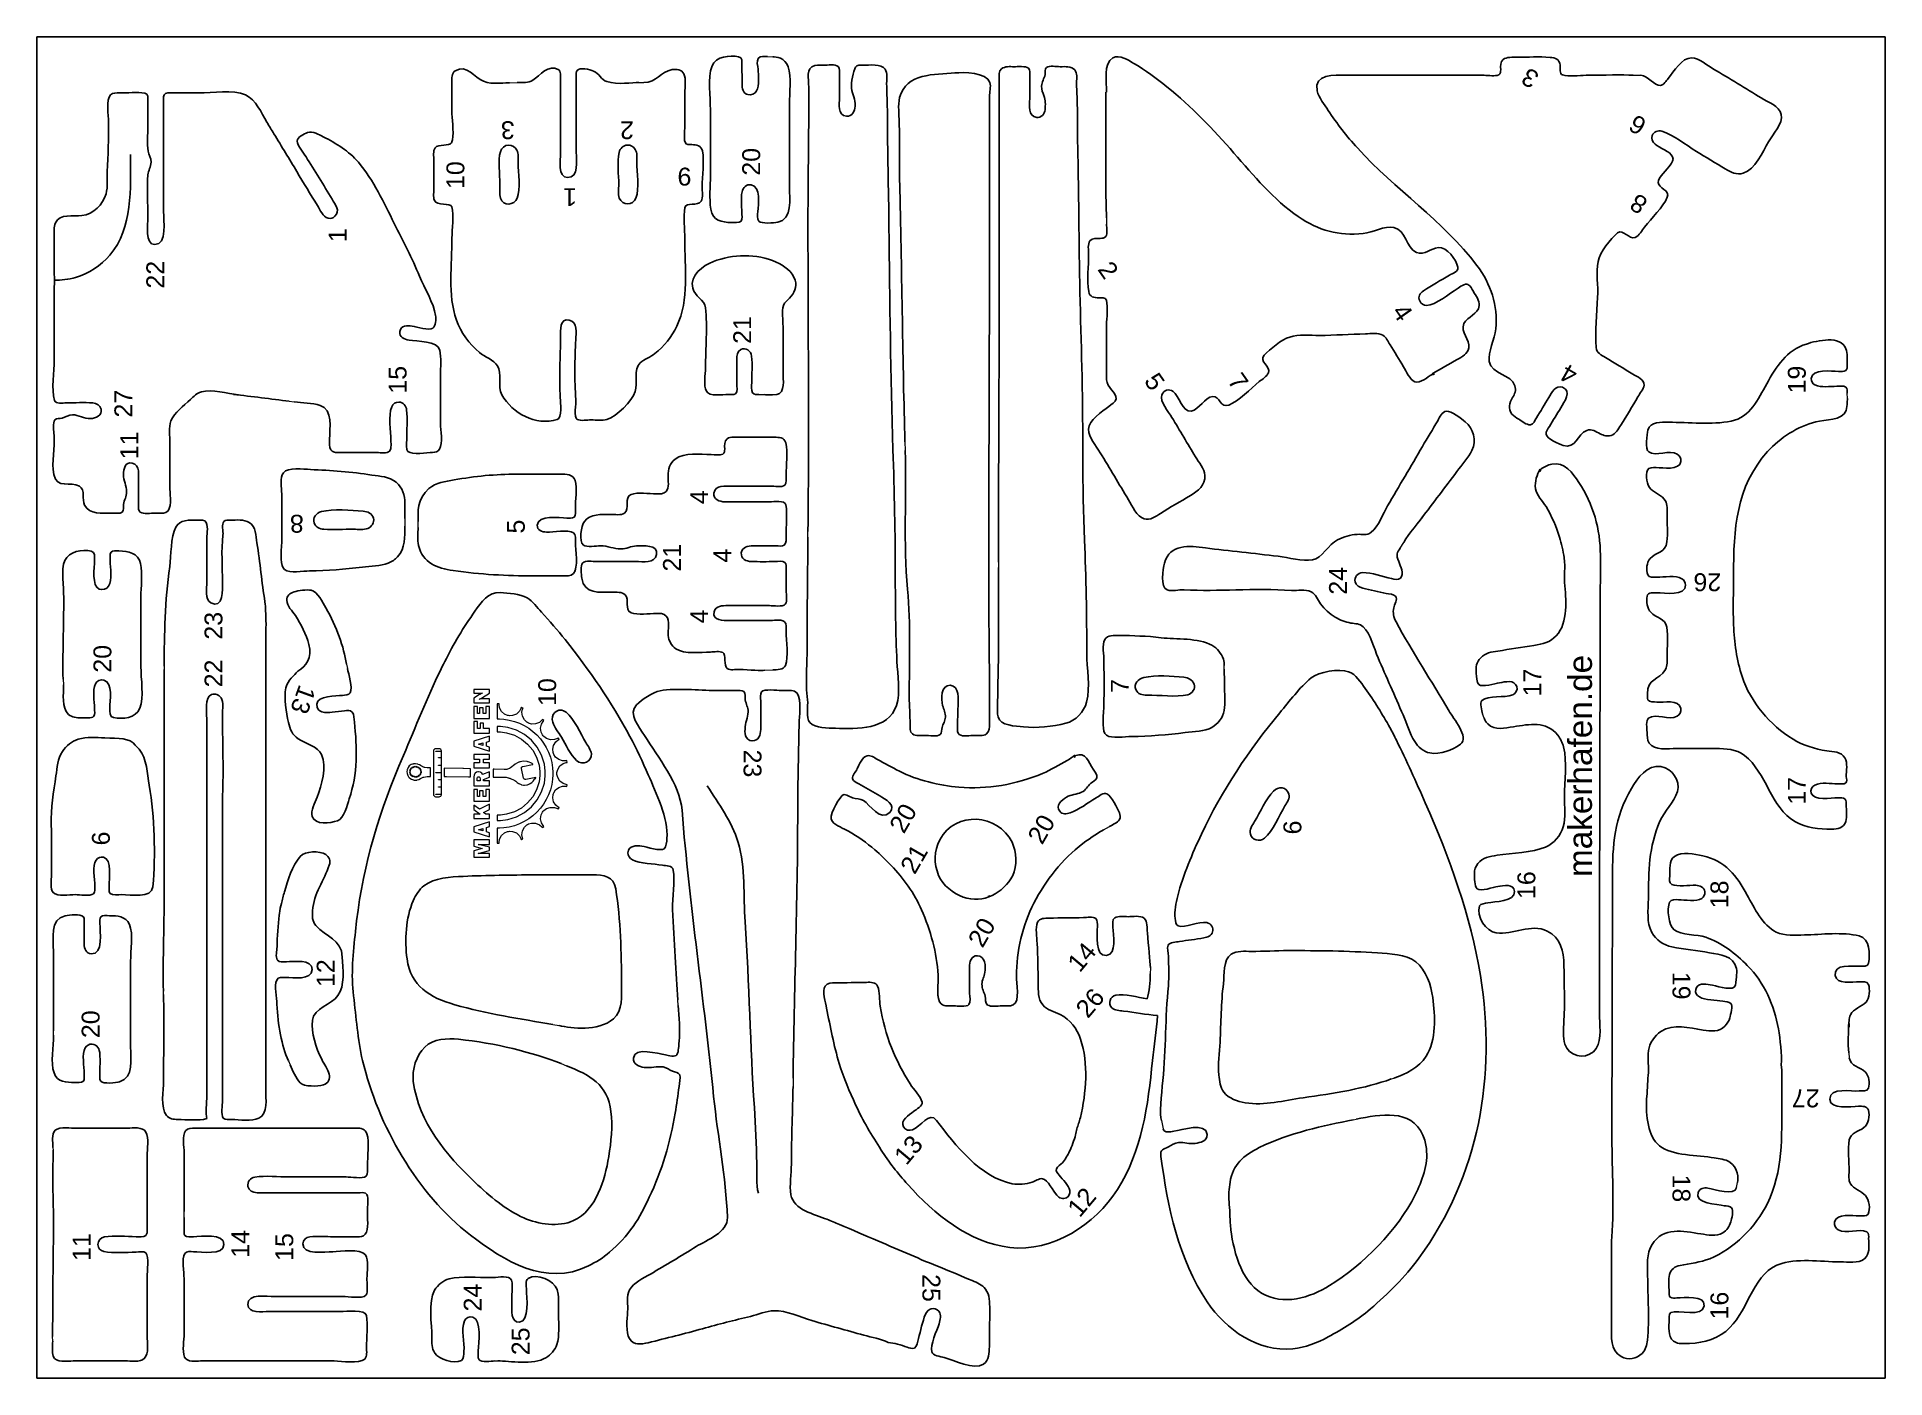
# Model space of a CAD drawing. Header units: millimetres. Extents: x 0 to 310, y 0 to 225.
import ezdxf
from ezdxf.enums import TextEntityAlignment as Align

# ---------------------------------------------------------------- set-up
doc = ezdxf.new("R2010")
doc.units = ezdxf.units.MM
doc.layers.add('Cut', color=7, linetype='Continuous', true_color=0xffffff)
for name, color, linetype, lineweight, true_color in [('Gravur', 3, 'Continuous', 15, 0x00ff00), ('Linien', 2, 'Continuous', 25, 0xffff00), ('Stege', 5, 'Continuous', 15, 0x0000ff), ('Text', 1, 'Continuous', 25, 0xff0000)]:
    doc.layers.add(name, color=color, linetype=linetype, lineweight=lineweight, true_color=true_color)
doc.styles.add('textstyle0', font='')
doc.styles.add('textstyle1', font='')
doc.styles.add('textstyle10', font='')
doc.styles.add('textstyle11', font='')
doc.styles.add('textstyle12', font='')
doc.styles.add('textstyle13', font='')
doc.styles.add('textstyle14', font='')
doc.styles.add('textstyle15', font='')
doc.styles.add('textstyle16', font='')
doc.styles.add('textstyle17', font='')
doc.styles.add('textstyle18', font='')
doc.styles.add('textstyle19', font='')
doc.styles.add('textstyle2', font='')
doc.styles.add('textstyle20', font='')
doc.styles.add('textstyle21', font='')
doc.styles.add('textstyle22', font='')
doc.styles.add('textstyle23', font='')
doc.styles.add('textstyle24', font='')
doc.styles.add('textstyle25', font='')
doc.styles.add('textstyle26', font='')
doc.styles.add('textstyle27', font='')
doc.styles.add('textstyle28', font='')
doc.styles.add('textstyle29', font='')
doc.styles.add('textstyle3', font='')
doc.styles.add('textstyle30', font='')
doc.styles.add('textstyle31', font='')
doc.styles.add('textstyle32', font='')
doc.styles.add('textstyle33', font='')
doc.styles.add('textstyle34', font='')
doc.styles.add('textstyle35', font='')
doc.styles.add('textstyle36', font='')
doc.styles.add('textstyle37', font='')
doc.styles.add('textstyle38', font='')
doc.styles.add('textstyle39', font='')
doc.styles.add('textstyle4', font='')
doc.styles.add('textstyle40', font='')
doc.styles.add('textstyle41', font='')
doc.styles.add('textstyle42', font='')
doc.styles.add('textstyle43', font='')
doc.styles.add('textstyle44', font='')
doc.styles.add('textstyle45', font='')
doc.styles.add('textstyle46', font='')
doc.styles.add('textstyle47', font='')
doc.styles.add('textstyle48', font='')
doc.styles.add('textstyle49', font='')
doc.styles.add('textstyle5', font='')
doc.styles.add('textstyle50', font='')
doc.styles.add('textstyle51', font='')
doc.styles.add('textstyle52', font='')
doc.styles.add('textstyle53', font='')
doc.styles.add('textstyle54', font='')
doc.styles.add('textstyle55', font='')
doc.styles.add('textstyle56', font='')
doc.styles.add('textstyle57', font='')
doc.styles.add('textstyle58', font='')
doc.styles.add('textstyle59', font='')
doc.styles.add('textstyle6', font='')
doc.styles.add('textstyle60', font='')
doc.styles.add('textstyle61', font='')
doc.styles.add('textstyle62', font='')
doc.styles.add('textstyle7', font='')
doc.styles.add('textstyle8', font='')
doc.styles.add('textstyle9', font='')
doc.styles.get('textstyle0').set_extended_font_data('Arial')
doc.styles.get('textstyle1').set_extended_font_data('Arial')
doc.styles.get('textstyle10').set_extended_font_data('Arial')
doc.styles.get('textstyle11').set_extended_font_data('Arial')
doc.styles.get('textstyle12').set_extended_font_data('Arial')
doc.styles.get('textstyle13').set_extended_font_data('Arial')
doc.styles.get('textstyle14').set_extended_font_data('Arial')
doc.styles.get('textstyle15').set_extended_font_data('Arial')
doc.styles.get('textstyle16').set_extended_font_data('Arial')
doc.styles.get('textstyle17').set_extended_font_data('Arial')
doc.styles.get('textstyle18').set_extended_font_data('Arial')
doc.styles.get('textstyle19').set_extended_font_data('Arial')
doc.styles.get('textstyle2').set_extended_font_data('Arial')
doc.styles.get('textstyle20').set_extended_font_data('Arial')
doc.styles.get('textstyle21').set_extended_font_data('Arial')
doc.styles.get('textstyle22').set_extended_font_data('Arial')
doc.styles.get('textstyle23').set_extended_font_data('Arial')
doc.styles.get('textstyle24').set_extended_font_data('Arial')
doc.styles.get('textstyle25').set_extended_font_data('Arial')
doc.styles.get('textstyle26').set_extended_font_data('Arial')
doc.styles.get('textstyle27').set_extended_font_data('Arial')
doc.styles.get('textstyle28').set_extended_font_data('Arial')
doc.styles.get('textstyle29').set_extended_font_data('Arial')
doc.styles.get('textstyle3').set_extended_font_data('Arial')
doc.styles.get('textstyle30').set_extended_font_data('Arial')
doc.styles.get('textstyle31').set_extended_font_data('Arial')
doc.styles.get('textstyle32').set_extended_font_data('Arial')
doc.styles.get('textstyle33').set_extended_font_data('Arial')
doc.styles.get('textstyle34').set_extended_font_data('Arial')
doc.styles.get('textstyle35').set_extended_font_data('Arial')
doc.styles.get('textstyle36').set_extended_font_data('Arial')
doc.styles.get('textstyle37').set_extended_font_data('Arial')
doc.styles.get('textstyle38').set_extended_font_data('Arial')
doc.styles.get('textstyle39').set_extended_font_data('Arial')
doc.styles.get('textstyle4').set_extended_font_data('Arial')
doc.styles.get('textstyle40').set_extended_font_data('Arial')
doc.styles.get('textstyle41').set_extended_font_data('Arial')
doc.styles.get('textstyle42').set_extended_font_data('Arial')
doc.styles.get('textstyle43').set_extended_font_data('Arial')
doc.styles.get('textstyle44').set_extended_font_data('Arial')
doc.styles.get('textstyle45').set_extended_font_data('Arial')
doc.styles.get('textstyle46').set_extended_font_data('Arial')
doc.styles.get('textstyle47').set_extended_font_data('Arial')
doc.styles.get('textstyle48').set_extended_font_data('Arial')
doc.styles.get('textstyle49').set_extended_font_data('Arial')
doc.styles.get('textstyle5').set_extended_font_data('Arial')
doc.styles.get('textstyle50').set_extended_font_data('Arial')
doc.styles.get('textstyle51').set_extended_font_data('Arial')
doc.styles.get('textstyle52').set_extended_font_data('Arial')
doc.styles.get('textstyle53').set_extended_font_data('Arial')
doc.styles.get('textstyle54').set_extended_font_data('Arial')
doc.styles.get('textstyle55').set_extended_font_data('Arial')
doc.styles.get('textstyle56').set_extended_font_data('Arial')
doc.styles.get('textstyle57').set_extended_font_data('Arial')
doc.styles.get('textstyle58').set_extended_font_data('Arial')
doc.styles.get('textstyle59').set_extended_font_data('Arial')
doc.styles.get('textstyle6').set_extended_font_data('Arial')
doc.styles.get('textstyle60').set_extended_font_data('Arial')
doc.styles.get('textstyle61').set_extended_font_data('Arial')
doc.styles.get('textstyle62').set_extended_font_data('Arial')
doc.styles.get('textstyle7').set_extended_font_data('Arial')
doc.styles.get('textstyle8').set_extended_font_data('Arial')
doc.styles.get('textstyle9').set_extended_font_data('Arial')

msp = doc.modelspace()

# ---------------------------------------------------------------- texts
at = {"layer": 'Text', "lineweight": 60}
for s, height, rotation, style, p in [('3', 3, 150, 'textstyle55', (250.45, 218.08)), ('6', 3, 150, 'textstyle58', (268.49, 210.23)), ('20', 3, 90, 'textstyle11', (119.81, 204.05)), ('8', 3, 150, 'textstyle39', (268.66, 196.98)), ('2', 3, 305, 'textstyle62', (179.71, 185.9)), ('21', 3, 90, 'textstyle8', (118.3, 175.83)), ('4', 3, 305, 'textstyle57', (229.06, 178.79)), ('5', 3, 305, 'textstyle56', (187.49, 167.18)), ('7', 3, 305, 'textstyle60', (201.49, 167.18)), ('4', 3, 150, 'textstyle54', (256.95, 168.4)), ('19', 3, 90, 'textstyle27', (295.2, 167.52)), ('5', 3, 90, 'textstyle59', (80.33, 142.85)), ('24', 3, 90, 'textstyle12', (218.24, 133.76)), ('26', 3, 180, 'textstyle18', (280.2, 133.52)), ('makerhafen.de', 4, 90, 'textstyle20', (258.84, 102.69)), ('17', 3, 90, 'textstyle45', (250.84, 116.69)), ('7', 3, 90, 'textstyle61', (181.64, 116.12)), ('17', 3, 90, 'textstyle44', (295.2, 98.52)), ('20', 3, 60, 'textstyle37', (145.28, 93.94)), ('20', 3, 60, 'textstyle35', (168.47, 92.1)), ('9', 3, 270, 'textstyle38', (210.59, 92.38)), ('21', 3, 60, 'textstyle14', (147.11, 87.11)), ('16', 3, 90, 'textstyle42', (249.84, 82.69)), ('18', 3, 90, 'textstyle24', (282.22, 81.15)), ('20', 3, 60, 'textstyle31', (158.47, 74.78)), ('14', 3, 50, 'textstyle43', (175.26, 70.64)), ('26', 3, 50, 'textstyle16', (176.64, 62.95)), ('19', 3, 270, 'textstyle33', (275.85, 65.83)), ('27', 3, 180, 'textstyle22', (296.69, 46.92)), ('13', 3, 50, 'textstyle40', (146.18, 38.29)), ('12', 3, 50, 'textstyle41', (175.25, 29.52)), ('18', 3, 270, 'textstyle29', (275.85, 31.83)), ('16', 3, 90, 'textstyle25', (282.22, 12.15))]:
    msp.add_text(s, height=height, rotation=rotation, dxfattribs=dict(at, style=style)).set_placement(p, align=Align.MIDDLE_CENTER)
at = {"layer": 'Text'}
for s, rotation, style, p in [('3', 180, 'textstyle30', (78.98, 209.36)), ('2', 180, 'textstyle32', (98.98, 209.36)), ('10', 90, 'textstyle19', (70.19, 201.82)), ('9', 180, 'textstyle13', (108.62, 201.57)), ('1', 180, 'textstyle26', (89.42, 198.13)), ('1', 90, 'textstyle28', (50.43, 191.74)), ('22', 90, 'textstyle46', (19.85, 185.11)), ('15', 90, 'textstyle5', (60.49, 167.48)), ('27', 90, 'textstyle52', (14.49, 163.48)), ('11', 90, 'textstyle21', (15.49, 156.48)), ('4', 90, 'textstyle10', (111.08, 147.78)), ('8', 180, 'textstyle15', (43.59, 143.33)), ('21', 90, 'textstyle6', (106.52, 137.64)), ('4', 90, 'textstyle34', (114.96, 137.97)), ('23', 90, 'textstyle49', (29.61, 126.21)), ('4', 90, 'textstyle36', (111.08, 127.78)), ('20', 90, 'textstyle4', (10.98, 120.67)), ('22', 90, 'textstyle47', (29.61, 118.21)), ('13', 250, 'textstyle0', (44.65, 113.81)), ('10', 90, 'textstyle17', (85.59, 115.09)), ('23', 270, 'textstyle48', (120.03, 103.11)), ('6', 90, 'textstyle9', (10.72, 90.52)), ('12', 90, 'textstyle1', (48.43, 67.93)), ('20', 90, 'textstyle7', (9, 59.36)), ('11', 90, 'textstyle23', (7.49, 21.98)), ('14', 90, 'textstyle3', (34.13, 22.51)), ('15', 90, 'textstyle2', (41.49, 21.98)), ('24', 90, 'textstyle51', (73.09, 13.5)), ('25', 270, 'textstyle53', (150.03, 15.11)), ('25', 90, 'textstyle50', (81.13, 6.16))]:
    msp.add_text(s, height=3, rotation=rotation, dxfattribs=dict(at, style=style)).set_placement(p, align=Align.MIDDLE_CENTER)

# ---------------------------------------------------------------- linework, layer by layer
at = {"layer": 'Cut'}
for p, q in [((0, 0), (0, 225)), ((0, 225), (310, 225)), ((310, 225), (310, 0)), ((310, 0), (0, 0))]:
    msp.add_line(p, q, dxfattribs=at)
for points in [[(69.61, 212.08), (69.61, 217.36)], [(134.61, 218.67), (134.61, 214.85)], [(161.4, 213.18), (161.4, 217.91)], [(166.52, 218.43), (166.52, 214.63)], [(219.53, 218.57), (236.99, 218.57), (242.77, 218.57)], [(23.22, 215.6), (27.18, 215.6)], [(87.82, 216.04), (87.82, 205.49)], [(90.46, 205.62), (90.46, 215.78)], [(108.67, 215.65), (108.67, 209.97)], [(179.39, 194.68), (179.32, 198.83), (179.32, 215.76)], [(112.97, 201.75), (112.97, 212.78)], [(126.23, 213.7), (126.23, 199.78)], [(21.25, 195.67), (21.25, 210.71)], [(159.78, 209.96), (159.78, 192.54)], [(66.58, 199.68), (66.58, 204.3)], [(2.9, 186.17), (2.9, 191.45)], [(2.9, 170.86), (2.9, 181.29)], [(125.15, 176.43), (125.15, 168.68)], [(117.4, 170.91), (117.4, 166.84)], [(67.69, 168.22), (67.69, 160.17)], [(22.3, 156.87), (22.3, 149.09)], [(56.74, 155.29), (51.6, 155.29)], [(118, 157.83), (123.67, 157.83)], [(80.47, 151.64), (87.82, 151.64)], [(123.01, 149.65), (116.55, 149.65)], [(28.48, 140.5), (28.48, 133.51)], [(93.85, 136.98), (100.45, 136.98)], [(88.21, 134.58), (83.36, 134.58)], [(90.18, 135.5), (90.31, 135.63)], [(17.43, 130.97), (17.43, 119.36)], [(122.88, 129.59), (115.89, 129.59)], [(116.15, 127.09), (122.75, 127.09)], [(38.38, 121.5), (38.38, 110.02), (38.38, 62.52), (38.38, 48.4)], [(21.36, 82.58), (21.36, 118.86)], [(113.89, 115.34), (117.32, 115.34)], [(159.78, 114.42), (159.78, 109.81)], [(28.48, 110.68), (28.48, 98.67), (28.48, 57.64), (28.48, 47.34)], [(281.58, 105.61), (275.01, 105.61)], [(174.12, 104.51), (174.11, 104.22), (173.93, 104.17)], [(141.36, 97.66), (137.84, 99.69)], [(159.53, 80.8), (159.88, 80.9)], [(262.12, 75.83), (262.12, 60.47)], [(2.79, 58.28), (2.77, 71.63)], [(151.11, 64.13), (151.13, 64.43)], [(31.12, 46.55), (31.12, 54.86)], [(292.68, 46.38), (292.68, 50.71)], [(6.2, 41.92), (15.18, 41.92)], [(26.52, 41.92), (30.88, 41.92), (48.69, 41.92), (53.57, 41.92)], [(18.47, 37.3), (18.47, 27.93)], [(24.68, 27.93), (24.68, 37.83)], [(39.06, 31.1), (51.07, 31.1)], [(51.86, 33.74), (42.36, 33.74)], [(18.47, 16.98), (18.47, 7.61)], [(24.68, 7.48), (24.68, 16.71)], [(51.33, 13.68), (39.85, 13.68)], [(2.59, 6.98), (2.64, 11.7)], [(38.93, 11.17), (50.94, 11.17)], [(15.18, 2.86), (6.07, 2.86)], [(49.88, 2.86), (35.36, 2.86), (27.45, 2.86)]]:
    msp.add_lwpolyline(points, dxfattribs=at)
msp.add_lwpolyline([(234.42, 168.5), (234.42, 168.5)], close=True, dxfattribs=at)
for points in [[(70.15, 219.32), (72.13, 220.49), (73.38, 218.18), (74.89, 217.56)], [(83.2, 217.74), (84.3, 218.47), (85.83, 220.6), (87.52, 219.47)], [(112.97, 212.78), (112.97, 215.01), (112.43, 218.06), (113.24, 220.13)], [(113.24, 220.13), (113.9, 221.78), (116.21, 221.94), (117.69, 221.69)], [(117.69, 221.69), (118.35, 221.57), (118.25, 220.82), (118.24, 220.26)], [(118.24, 220.26), (118.22, 219.17), (118.33, 218.18), (118.27, 217.11)], [(120.96, 219.61), (120.91, 220.14), (120.66, 220.92), (120.99, 221.4)], [(120.99, 221.4), (121.28, 221.85), (122.09, 221.71), (122.56, 221.71)], [(123.41, 221.65), (123.97, 221.71), (125.47, 221.52), (126, 220)], [(130, 220), (130.57, 220.35), (131.32, 220.26), (131.97, 220.26)], [(131.97, 220.26), (132.61, 220.26), (133.92, 220.49), (134.4, 220.03)], [(137.33, 219.95), (137.52, 220.34), (138.17, 220.26), (138.57, 220.26)], [(138.57, 220.26), (139.61, 220.26), (141.64, 220.57), (142.28, 219.59)], [(161.81, 219.65), (162.39, 220.11), (163.2, 220.01), (163.89, 220.01)], [(163.89, 220.01), (164.45, 220.01), (165.91, 220.14), (166.31, 219.77)], [(169.35, 219.87), (169.85, 220.26), (171, 220.01), (171.64, 220.01)], [(171.64, 220.01), (172.44, 220.01), (173.51, 220.13), (174.08, 219.46)], [(179.42, 215.76), (179.42, 217.35), (178.85, 220.63), (180.47, 221.48)], [(180.47, 221.48), (181.64, 222.09), (183.04, 221.14), (184.01, 220.56)], [(184.01, 220.56), (185.9, 219.44), (187.8, 218.04), (189.53, 216.65)], [(245.53, 219.49), (245.54, 220.1), (245.4, 220.84), (245.94, 221.23)], [(245.94, 221.23), (246.51, 221.65), (247.59, 221.59), (248.28, 221.59)], [(248.28, 221.59), (250.1, 221.6), (251.99, 221.75), (253.8, 221.57)], [(253.8, 221.57), (254.69, 221.49), (255.39, 221.29), (255.49, 220.28)], [(255.49, 220.28), (255.54, 219.76), (255.32, 218.79), (255.92, 218.62)], [(273.63, 218.05), (274.57, 219.18), (275.92, 221.56), (277.56, 221.49)], [(277.56, 221.49), (278.83, 221.45), (280.17, 220.22), (281.24, 219.61)], [(69.61, 217.36), (69.61, 218.04), (69.49, 218.93), (70.15, 219.32)], [(74.89, 217.56), (76.38, 216.95), (78.94, 217.36), (79.25, 217.32)], [(80.56, 217.36), (81.47, 217.36), (82.42, 217.23), (83.2, 217.74)], [(87.52, 219.47), (87.82, 219.26), (87.82, 218.88), (87.82, 218.55)], [(87.82, 218.55), (87.84, 217.74), (87.82, 216.86), (87.82, 216.04)], [(90.46, 218.42), (90.46, 218.73), (90.4, 219.15), (90.6, 219.39)], [(90.46, 215.78), (90.46, 216.65), (90.46, 217.55), (90.46, 218.42)], [(90.6, 219.39), (91.03, 219.95), (92.74, 219.54), (93.36, 219.28)], [(93.36, 219.28), (94.37, 218.86), (94.55, 217.85), (95.61, 217.5)], [(95.61, 217.5), (97.36, 216.94), (99.96, 217.36), (100.98, 217.36)], [(101.81, 217.36), (103.96, 217.37), (104.59, 219.18), (106.56, 219.52)], [(106.56, 219.52), (107.29, 219.65), (108.15, 219.51), (108.52, 218.81)], [(108.52, 218.81), (108.94, 218), (108.67, 216.55), (108.67, 215.65)], [(118.27, 217.11), (118.22, 216.38), (118.46, 215.51), (119.27, 215.32)], [(120.71, 215.94), (121.17, 216.79), (121.04, 218.64), (120.96, 219.61)], [(126, 220), (126.6, 218.28), (126.23, 215.54), (126.23, 213.7)], [(129.39, 218.28), (129.35, 218.91), (129.42, 219.64), (130, 220)], [(129.46, 213.79), (129.46, 215.27), (129.48, 216.8), (129.39, 218.28)], [(134.4, 220.03), (134.72, 219.71), (134.61, 219.09), (134.61, 218.67)], [(136.63, 216.43), (136.5, 217.31), (136.97, 219.22), (137.33, 219.95)], [(142.28, 219.59), (142.7, 218.94), (142.53, 217.96), (142.53, 217.22)], [(142.53, 217.22), (142.53, 215.5), (142.66, 213.8), (142.66, 212.07)], [(144.71, 214.84), (145.83, 219.04), (150.55, 218.63), (153.98, 218.96)], [(153.98, 218.96), (155.45, 219.1), (159.28, 219.07), (159.83, 217.35)], [(159.83, 217.35), (160.06, 216.62), (159.79, 215.73), (159.79, 214.98)], [(161.4, 217.91), (161.4, 218.51), (161.29, 219.25), (161.81, 219.65)], [(166.31, 219.77), (166.63, 219.48), (166.52, 218.83), (166.52, 218.43)], [(168.52, 216.73), (168.55, 217.52), (168.96, 217.93), (169.11, 218.7)], [(169.11, 218.7), (169.18, 219.09), (169.04, 219.62), (169.35, 219.87)], [(174.08, 219.46), (174.54, 218.91), (174.39, 218.07), (174.39, 217.38)], [(174.39, 217.38), (174.39, 215.71), (174.53, 214.06), (174.53, 212.39)], [(214.75, 215.95), (214.06, 218.85), (217.7, 218.57), (219.53, 218.57)], [(242.77, 218.57), (243.51, 218.57), (244.58, 218.34), (245.22, 218.65)], [(245.22, 218.65), (245.54, 218.81), (245.52, 219.19), (245.53, 219.49)], [(255.92, 218.62), (256.97, 218.3), (258.69, 218.57), (259.84, 218.57)], [(259.84, 218.57), (262.89, 218.57), (265.98, 218.71), (267.76, 218.58)], [(269.03, 218.57), (270.27, 218.51), (271.3, 216.74), (272.31, 216.86)], [(272.31, 216.86), (272.85, 216.92), (273.31, 217.66), (273.63, 218.05)], [(281.24, 219.61), (283.91, 218.07), (286.6, 216.36), (289.24, 214.77)], [(12.01, 210.71), (12.01, 211.79), (11.53, 214.47), (12.33, 215.27)], [(12.33, 215.27), (12.72, 215.67), (13.34, 215.6), (13.86, 215.6)], [(13.86, 215.6), (15.17, 215.6), (16.8, 215.79), (18.07, 215.58)], [(18.07, 215.58), (18.72, 215.47), (18.61, 214.79), (18.61, 214.28)], [(18.61, 214.28), (18.61, 212.82), (18.61, 211.37), (18.61, 209.92)], [(21.25, 214.28), (21.25, 214.66), (21.14, 215.31), (21.55, 215.52)], [(21.25, 210.71), (21.25, 211.9), (21.24, 213.09), (21.25, 214.28)], [(21.55, 215.52), (22, 215.74), (22.73, 215.6), (23.22, 215.6)], [(27.18, 215.6), (29.41, 215.6), (32.94, 216.23), (34.97, 215.29)], [(34.97, 215.29), (36.74, 214.47), (37.6, 212.31), (38.56, 210.71)], [(119.27, 215.32), (119.83, 215.18), (120.45, 215.43), (120.71, 215.94)], [(134.61, 214.85), (134.61, 213.74), (134.26, 211.86), (135.8, 211.71)], [(137.24, 213.39), (137.3, 214.59), (136.79, 215.31), (136.63, 216.43)], [(144.56, 212.73), (144.52, 213.43), (144.53, 214.16), (144.71, 214.84)], [(159.79, 214.98), (159.77, 213.3), (159.78, 211.64), (159.78, 209.96)], [(166.52, 214.63), (166.52, 213.56), (166.22, 211.69), (167.7, 211.51)], [(168.92, 215.15), (168.72, 215.67), (168.5, 216.17), (168.52, 216.73)], [(169.1, 212.79), (169.17, 213.62), (169.21, 214.39), (168.92, 215.15)], [(189.53, 216.65), (193.65, 213.35), (197.3, 209.47), (200.78, 205.52)], [(216.6, 212.67), (215.95, 213.64), (215.02, 214.8), (214.75, 215.95)], [(289.24, 214.77), (290.37, 214.09), (292.26, 213.41), (292.59, 212.01)], [(69.53, 207.24), (70.09, 208.37), (69.61, 210.81), (69.61, 212.08)], [(129.33, 194.66), (129.33, 201.03), (129.46, 207.43), (129.46, 213.79)], [(135.8, 211.71), (136.75, 211.62), (137.2, 212.57), (137.24, 213.39)], [(142.66, 212.07), (142.66, 205.78), (142.85, 199.5), (142.92, 193.2)], [(144.74, 199.27), (144.63, 203.76), (144.77, 208.25), (144.56, 212.73)], [(161.4, 193.75), (161.37, 200.22), (161.4, 206.7), (161.4, 213.18)], [(167.7, 211.51), (168.43, 211.42), (169.03, 212.06), (169.1, 212.79)], [(174.53, 212.39), (174.53, 205.93), (174.76, 199.54), (174.79, 193.1)], [(221.49, 206.37), (219.7, 208.35), (218.07, 210.46), (216.6, 212.67)], [(292.59, 212.01), (292.93, 210.54), (291.16, 208.6), (290.45, 207.42)], [(11.8, 202.4), (11.93, 205.15), (12.01, 207.96), (12.01, 210.71)], [(18.61, 209.92), (18.61, 208.62), (18.39, 207.09), (18.66, 205.83)], [(38.56, 210.71), (38.95, 210.06), (39.35, 209.39), (39.75, 208.73)], [(39.75, 208.73), (41.02, 206.63), (42.36, 204.53), (43.58, 202.4)], [(43.65, 207.54), (43.64, 208.2), (44.87, 208.77), (45.39, 208.95)], [(45.39, 208.95), (46.29, 209.25), (47.26, 208.62), (48.03, 208.24)], [(48.03, 208.24), (50.19, 207.16), (52.33, 205.86), (53.91, 203.98)], [(108.67, 209.97), (108.67, 209.17), (108.49, 208.1), (108.71, 207.35)], [(270.96, 208.46), (270.76, 207.92), (270.99, 207.36), (271.42, 207.01)], [(272.57, 209.18), (271.93, 209.39), (271.21, 209.13), (270.96, 208.46)], [(278.35, 205.81), (276.58, 206.9), (274.54, 208.55), (272.57, 209.18)], [(18.66, 205.83), (18.79, 205.21), (19.13, 204.66), (19.13, 203.98)], [(45.13, 204.91), (44.71, 205.6), (43.67, 206.71), (43.65, 207.54)], [(49.5, 197.78), (48.1, 200.16), (46.55, 202.55), (45.13, 204.91)], [(66.58, 204.3), (66.58, 204.94), (66.4, 205.86), (66.79, 206.39)], [(66.79, 206.39), (67.31, 207.11), (69.23, 206.63), (69.53, 207.24)], [(77.66, 200.34), (77.66, 201.94), (77.3, 204.23), (77.74, 205.75)], [(77.74, 205.75), (77.92, 206.38), (78.47, 206.84), (79.11, 206.85)], [(79.11, 206.85), (79.69, 206.87), (80.23, 206.53), (80.5, 206.01)], [(80.5, 206.01), (80.83, 205.4), (80.7, 204.59), (80.7, 203.9)], [(87.82, 205.49), (87.82, 204.32), (87.29, 201.48), (89.01, 201.41)], [(89.01, 201.41), (90.97, 201.32), (90.46, 204.37), (90.46, 205.62)], [(97.59, 200.21), (97.59, 201.83), (97.28, 204.07), (97.64, 205.62)], [(97.64, 205.62), (97.8, 206.31), (98.34, 206.84), (99.04, 206.87)], [(99.04, 206.87), (99.57, 206.89), (100.06, 206.59), (100.35, 206.13)], [(100.35, 206.13), (100.72, 205.53), (100.62, 204.72), (100.62, 204.03)], [(108.71, 207.35), (108.86, 206.86), (109.43, 206.94), (109.86, 206.94)], [(109.86, 206.94), (110.62, 206.93), (111.43, 206.75), (111.62, 205.88)], [(111.62, 205.88), (112.01, 204.1), (111.57, 201.67), (111.57, 199.81)], [(200.78, 205.52), (204.08, 201.78), (207.42, 197.7), (211.58, 194.85)], [(241.53, 186.67), (235.91, 194.15), (227.78, 199.44), (221.49, 206.37)], [(271.42, 207.01), (272.18, 206.38), (273.93, 205.82), (274.36, 204.91)], [(274.36, 204.91), (274.62, 204.37), (274.27, 203.9), (273.96, 203.48)], [(283.2, 202.87), (281.6, 203.82), (279.92, 204.84), (278.35, 205.81)], [(290.45, 207.42), (289.43, 205.72), (288.26, 202.72), (286.22, 202.14)], [(11.59, 198.7), (11.91, 199.87), (11.75, 201.2), (11.8, 202.4)], [(18.62, 201.87), (18.4, 199.61), (18.61, 197.04), (18.61, 194.75)], [(19.13, 203.98), (19.13, 203.23), (18.69, 202.59), (18.62, 201.87)], [(43.58, 202.4), (44.68, 200.48), (45.91, 198.63), (47.05, 196.73)], [(53.91, 203.98), (56.49, 200.93), (58.18, 197.21), (59.94, 193.69)], [(80.7, 203.9), (80.7, 202.25), (81.18, 199.49), (80.56, 197.96)], [(100.62, 204.03), (100.62, 202.31), (101.1, 199.56), (100.47, 197.96)], [(113.03, 196.11), (112.74, 197.91), (112.97, 199.93), (112.97, 201.75)], [(273.96, 203.48), (273.46, 202.82), (271.92, 201.45), (271.94, 200.59)], [(286.22, 202.14), (285.07, 201.81), (284.15, 202.32), (283.2, 202.87)], [(7.52, 195.03), (9.44, 195.27), (11.1, 196.88), (11.59, 198.7)], [(66.67, 197.58), (66.43, 198.17), (66.58, 199.04), (66.58, 199.68)], [(77.75, 197.96), (77.52, 198.67), (77.66, 199.6), (77.66, 200.34)], [(97.68, 197.96), (97.44, 198.61), (97.59, 199.52), (97.59, 200.21)], [(111.57, 199.81), (111.57, 199.11), (111.76, 198.07), (111.4, 197.45)], [(118.27, 199), (118.05, 197.87), (118.22, 196.77), (118.22, 195.58)], [(119.8, 200.19), (119.02, 200.36), (118.4, 199.68), (118.27, 199)], [(120.92, 195.71), (121.03, 196.95), (121.42, 199.83), (119.8, 200.19)], [(126.23, 199.78), (126.23, 197.91), (126.8, 194.38), (124.26, 193.92)], [(145.6, 157.06), (145.22, 170.16), (145.1, 184.72), (144.74, 199.27)], [(271.94, 200.59), (271.97, 199.57), (274, 199.35), (273.47, 198.1)], [(3.1, 193.82), (3.89, 195.4), (6.07, 194.86), (7.52, 195.03)], [(19.79, 190.16), (21.82, 190.13), (21.25, 194.33), (21.25, 195.67)], [(47.05, 196.73), (47.49, 195.99), (47.95, 194.82), (48.83, 194.57)], [(49.99, 194.91), (50.93, 195.79), (50.02, 196.91), (49.5, 197.78)], [(69.57, 196.49), (69.36, 197.22), (67.06, 196.67), (66.67, 197.58)], [(69.61, 191.23), (69.61, 192.77), (70, 195.05), (69.57, 196.49)], [(80.56, 197.96), (80.06, 196.73), (78.19, 196.56), (77.75, 197.96)], [(100.47, 197.96), (99.96, 196.69), (98.18, 196.67), (97.68, 197.96)], [(108.69, 196.37), (108.41, 194.74), (108.67, 192.78), (108.67, 191.1)], [(111.4, 197.45), (110.86, 196.52), (108.86, 197.38), (108.69, 196.37)], [(116.52, 193.88), (114.83, 193.88), (113.34, 194.16), (113.03, 196.11)], [(118.22, 195.58), (118.23, 195.15), (118.39, 194.44), (118.1, 194.09)], [(121.1, 194.09), (120.73, 194.5), (120.87, 195.19), (120.92, 195.71)], [(273.47, 198.1), (272.76, 196.42), (270.8, 194.57), (269.67, 193.11)], [(2.9, 191.45), (2.9, 192.19), (2.76, 193.15), (3.1, 193.82)], [(18.61, 194.75), (18.61, 193.55), (18.01, 190.18), (19.79, 190.16)], [(48.83, 194.57), (49.28, 194.44), (49.67, 194.6), (49.99, 194.91)], [(59.94, 193.69), (61.39, 190.79), (62.95, 187.84), (64.16, 184.85)], [(118.1, 194.09), (117.8, 193.73), (116.97, 193.88), (116.52, 193.88)], [(124.26, 193.92), (123.59, 193.8), (121.53, 193.61), (121.1, 194.09)], [(129.33, 142.01), (129.53, 159.55), (129.33, 177.11), (129.33, 194.66)], [(142.92, 193.2), (143.07, 180.74), (143.17, 168.2), (143.59, 155.73)], [(159.78, 192.54), (159.78, 172.92), (159.65, 153.26), (159.65, 133.69)], [(161.28, 136.91), (161.27, 155.24), (161.48, 174.55), (161.4, 193.75)], [(174.79, 193.1), (174.83, 184.78), (175.12, 176.36), (175.31, 168.02)], [(179.28, 191.52), (179.63, 192.03), (179.42, 192.95), (179.42, 193.57)], [(211.58, 194.85), (214.99, 192.53), (218.36, 191.62), (222.48, 192.02)], [(222.48, 192.02), (224.04, 192.17), (226.08, 193.36), (227.6, 193.05)], [(227.6, 193.05), (229.72, 192.61), (229.55, 189.62), (231.41, 188.85)], [(268.1, 191.37), (267.05, 190.95), (266.04, 192.88), (265.15, 192.13)], [(269.67, 193.11), (269.24, 192.56), (268.76, 191.63), (268.1, 191.37)], [(70.36, 177.51), (68.87, 181.7), (69.61, 186.83), (69.61, 191.23)], [(108.67, 191.1), (108.67, 186.38), (109.44, 180.82), (107.32, 176.46)], [(176.4, 188.59), (176.4, 189.23), (176.21, 190.24), (176.63, 190.78)], [(176.63, 190.78), (177.03, 191.3), (177.78, 191.2), (178.37, 191.21)], [(178.37, 191.21), (178.69, 191.22), (179.08, 191.21), (179.28, 191.52)], [(231.41, 188.85), (232.77, 188.28), (233.81, 189.57), (235.08, 189.68)], [(235.08, 189.68), (236.54, 189.81), (238.06, 187.61), (238.36, 186.36)], [(265.15, 192.13), (263.92, 191.09), (262.21, 188.9), (261.87, 187.33)], [(2.92, 184.19), (2.92, 184.86), (2.9, 185.45), (2.9, 186.17)], [(109.99, 182.86), (109.49, 185.03), (111.68, 186.62), (113.46, 187.32)], [(113.46, 187.32), (116.66, 188.56), (120.78, 188.71), (123.97, 187.22)], [(123.97, 187.22), (125.31, 186.59), (126.74, 185.69), (127.19, 184.17)], [(176.42, 182.28), (176.12, 184.19), (176.4, 186.63), (176.4, 188.59)], [(238.36, 186.36), (238.52, 185.69), (237.39, 185.3), (236.92, 185.01)], [(244.72, 176.04), (245.1, 179.98), (243.89, 183.53), (241.53, 186.67)], [(261.87, 187.33), (261.46, 185.41), (261.93, 183.25), (261.79, 181.29)], [(2.9, 181.29), (2.9, 182.2), (2.92, 183.37), (2.92, 184.19)], [(64.16, 184.85), (64.97, 182.84), (66.57, 180.4), (66.87, 178.25)], [(127.19, 184.17), (127.53, 183.03), (127.03, 182.01), (126.25, 181.18)], [(236.92, 185.01), (235.51, 184.17), (233.95, 183.36), (232.59, 182.42)], [(238.23, 182.76), (238.68, 183.03), (239.52, 183.74), (240.04, 183.47)], [(240.04, 183.47), (240.47, 183.26), (240.7, 182.68), (240.94, 182.28)], [(112.14, 179.58), (111.98, 180.93), (110.31, 181.44), (109.99, 182.86)], [(125.2, 179.97), (124.91, 178.94), (125.15, 177.5), (125.15, 176.43)], [(126.25, 181.18), (125.88, 180.78), (125.36, 180.51), (125.2, 179.97)], [(178.11, 181.23), (177.33, 181.24), (176.56, 181.38), (176.42, 182.28)], [(179.38, 180.82), (179.22, 181.35), (178.55, 181.23), (178.11, 181.23)], [(179.42, 176.64), (179.42, 177.87), (179.72, 179.66), (179.38, 180.82)], [(232.59, 182.42), (232.02, 182.03), (231.6, 181.4), (231.95, 180.71)], [(231.95, 180.71), (232.18, 180.28), (232.63, 179.97), (233.11, 179.97)], [(233.11, 179.97), (234.62, 179.96), (236.95, 181.99), (238.23, 182.76)], [(241.94, 179.92), (241.78, 178.42), (239.95, 178.14), (239.36, 176.9)], [(240.94, 182.28), (241.34, 181.62), (242.04, 180.75), (241.94, 179.92)], [(261.79, 181.29), (261.61, 178.65), (261.32, 175.51), (261.55, 172.89)], [(66.87, 178.25), (66.95, 177.71), (66.87, 176.46), (66.43, 176.14)], [(74.23, 172.05), (72.5, 173.47), (71.11, 175.42), (70.36, 177.51)], [(89.27, 177.51), (87.66, 177.84), (87.82, 175.75), (87.82, 174.74)], [(90.39, 174.21), (90.45, 175.3), (90.68, 177.23), (89.27, 177.51)], [(112.15, 169.47), (112.15, 172.74), (112.5, 176.34), (112.14, 179.58)], [(239.36, 176.9), (238.71, 175.54), (240.4, 174.19), (240.17, 172.83)], [(60.87, 175.61), (60.7, 174.64), (61.6, 174.27), (62.42, 174.13)], [(62.94, 176.5), (62.12, 176.61), (61.05, 176.62), (60.87, 175.61)], [(62.42, 174.13), (63.69, 173.91), (67.28, 174), (67.58, 172.45)], [(66.43, 176.14), (65.78, 175.67), (63.76, 176.39), (62.94, 176.5)], [(87.82, 174.74), (87.82, 171.34), (87.56, 167.83), (87.78, 164.45)], [(90.4, 164.18), (90.13, 167.39), (90.2, 171), (90.39, 174.21)], [(107.32, 176.46), (106.46, 174.69), (105.21, 173.1), (103.66, 171.88)], [(179.42, 167.45), (179.38, 170.47), (179.42, 173.61), (179.42, 176.64)], [(210.14, 174.66), (208.68, 174.21), (206.91, 172.68), (205.83, 171.59)], [(215.13, 174.93), (213.54, 174.93), (211.66, 175.14), (210.14, 174.66)], [(222.87, 175.19), (220.3, 175.13), (217.7, 174.93), (215.13, 174.93)], [(225.76, 174.95), (225, 175.42), (223.74, 175.22), (222.87, 175.19)], [(226.97, 173.36), (226.63, 173.92), (226.34, 174.6), (225.76, 174.95)], [(243.62, 170.53), (243.33, 172.12), (244.56, 174.36), (244.72, 176.04)], [(296.8, 173.48), (298.65, 174.07), (302.56, 175), (303.45, 172.69)], [(2.95, 164.02), (2.38, 165.92), (2.9, 168.86), (2.9, 170.86)], [(67.58, 172.45), (67.82, 171.19), (67.69, 169.52), (67.69, 168.22)], [(77.25, 169.85), (76.65, 170.77), (75.09, 171.34), (74.23, 172.05)], [(103.66, 171.88), (102.9, 171.28), (101.92, 170.97), (101.21, 170.32)], [(118.06, 172.54), (117.4, 172.22), (117.4, 171.57), (117.4, 170.91)], [(119.88, 171.44), (119.78, 172.35), (118.89, 172.95), (118.06, 172.54)], [(119.9, 166.98), (119.88, 168.41), (120.04, 170.01), (119.88, 171.44)], [(205.83, 171.59), (204.87, 170.62), (207.03, 169.68), (206.56, 168.63)], [(229.21, 169.68), (228.45, 170.9), (227.71, 172.13), (226.97, 173.36)], [(238.23, 170.9), (236.8, 170.1), (235.49, 169.27), (234.03, 168.5)], [(240.17, 172.83), (240, 171.81), (239.04, 171.35), (238.23, 170.9)], [(247.92, 166.46), (247.29, 168.45), (244.02, 168.35), (243.62, 170.53)], [(261.55, 172.89), (261.63, 171.99), (262.42, 171.63), (263.12, 171.21)], [(263.12, 171.21), (264.66, 170.28), (266.18, 169.35), (267.71, 168.43)], [(290.15, 166.79), (291.73, 169.7), (293.5, 172.42), (296.8, 173.48)], [(303.45, 172.69), (303.75, 171.9), (303.64, 170.79), (303.63, 169.94)], [(77.97, 164.98), (77.21, 166.32), (78.09, 168.56), (77.25, 169.85)], [(101.21, 170.32), (100, 169.21), (100.84, 166.97), (100.34, 165.5)], [(112.29, 165.55), (111.77, 166.46), (112.15, 168.42), (112.15, 169.47)], [(125.15, 168.68), (125.15, 167.59), (125.55, 165.25), (124.1, 165.03)], [(175.31, 168.02), (175.52, 158.89), (175.31, 149.75), (175.71, 140.58)], [(181, 164.3), (181.14, 165.31), (179.44, 166.26), (179.42, 167.45)], [(206.56, 168.63), (206.29, 168.01), (205.53, 167.59), (205.02, 167.18)], [(231.14, 167.16), (230.25, 167.48), (229.7, 168.91), (229.21, 169.68)], [(234.03, 168.37), (233.28, 167.93), (232.02, 166.84), (231.14, 167.16)], [(234.03, 168.5), (234.33, 168.3), (234.19, 168.34), (234.42, 168.5)], [(267.71, 168.43), (268.38, 168.02), (269.67, 167.52), (269.58, 166.59)], [(297.62, 167.71), (297.57, 167.22), (297.82, 166.82), (298.25, 166.61)], [(302.19, 168.89), (301.01, 168.89), (297.78, 169.41), (297.62, 167.71)], [(303.42, 169.02), (303.13, 168.79), (302.57, 168.89), (302.19, 168.89)], [(303.63, 169.94), (303.63, 169.63), (303.68, 169.23), (303.42, 169.02)], [(27.58, 165.47), (26.76, 165.26), (26.32, 164.71), (25.73, 164.15)], [(33.78, 164.95), (31.92, 165.17), (29.41, 165.93), (27.58, 165.47)], [(42.33, 163.87), (39.21, 164.28), (36.08, 164.67), (32.96, 165.04)], [(87.28, 160.8), (83.62, 159.74), (79.78, 161.79), (77.97, 164.98)], [(87.78, 164.45), (87.83, 163.68), (88.14, 161.04), (87.28, 160.8)], [(100.34, 165.5), (99.81, 163.9), (97.25, 161.31), (95.61, 160.84)], [(115.96, 165.01), (115.04, 165.01), (112.79, 164.65), (112.29, 165.55)], [(117.19, 165.14), (116.89, 164.91), (116.32, 165.01), (115.96, 165.01)], [(117.4, 166.84), (117.4, 166.4), (117.57, 165.45), (117.19, 165.14)], [(120.03, 165.31), (119.76, 165.72), (119.9, 166.5), (119.9, 166.98)], [(121.08, 165.01), (120.72, 165.01), (120.26, 164.97), (120.03, 165.31)], [(124.1, 165.03), (123.19, 164.88), (122, 165), (122, 165)], [(188.71, 164.96), (188.27, 163.81), (189.81, 162.11), (190.39, 161.15)], [(190.57, 165.53), (189.87, 166.04), (188.99, 165.71), (188.71, 164.96)], [(193.6, 162.24), (192.13, 162), (191.57, 164.8), (190.57, 165.53)], [(197.27, 164.67), (195.86, 164.58), (194.99, 162.47), (193.6, 162.24)], [(199.9, 163.23), (198.55, 162.7), (198.37, 164.75), (197.27, 164.67)], [(205.02, 167.18), (203.57, 165.99), (201.6, 163.91), (199.9, 163.23)], [(247.42, 161.74), (246.69, 162.65), (247.01, 163.6), (247.52, 164.49)], [(247.52, 164.49), (247.88, 165.11), (248.15, 165.71), (247.92, 166.46)], [(253.59, 164.49), (252.9, 163.35), (252.21, 162.21), (251.52, 161.08)], [(255.9, 166.23), (254.77, 166.66), (254.08, 165.3), (253.59, 164.49)], [(255.6, 162.78), (256.15, 163.77), (257.59, 165.58), (255.9, 166.23)], [(268.54, 164.62), (267.62, 163.03), (266.68, 161.45), (265.7, 159.89)], [(269.58, 166.59), (269.51, 165.88), (268.89, 165.23), (268.54, 164.62)], [(284.2, 160.55), (287.32, 161.17), (288.78, 164.26), (290.15, 166.79)], [(298.25, 166.61), (299.26, 166.13), (300.81, 166.39), (301.92, 166.39)], [(301.92, 166.39), (302.35, 166.39), (303.07, 166.53), (303.42, 166.26)], [(303.42, 166.26), (303.7, 166.03), (303.63, 165.53), (303.63, 165.21)], [(303.7, 164.32), (303.63, 164.31), (303.77, 163.16), (303.46, 162.32)], [(4.88, 163.6), (4.36, 163.6), (3.13, 163.38), (2.95, 164.02)], [(4.22, 161.06), (4.8, 161.23), (5.31, 161.59), (5.94, 161.6)], [(9.37, 163.59), (7.9, 163.72), (6.36, 163.6), (4.88, 163.6)], [(5.94, 161.6), (7, 161.61), (7.89, 160.94), (8.97, 160.97)], [(8.97, 160.97), (9.86, 160.99), (10.99, 161.5), (10.76, 162.55)], [(10.76, 162.55), (10.61, 163.22), (10, 163.54), (9.37, 163.59)], [(25.73, 164.15), (24.62, 163.12), (23, 162.02), (22.48, 160.57)], [(47.5, 163.18), (46.17, 163.61), (44.54, 163.59), (43.15, 163.77)], [(49.09, 157.53), (49.09, 159.35), (49.69, 162.47), (47.5, 163.18)], [(59.5, 162.94), (58.9, 161.42), (59.38, 158.92), (59.38, 157.27)], [(60.7, 163.74), (60.16, 163.76), (59.7, 163.44), (59.5, 162.94)], [(62.01, 162.42), (61.93, 163.11), (61.43, 163.72), (60.7, 163.74)], [(62.02, 157.4), (62.02, 159.03), (62.19, 160.81), (62.01, 162.42)], [(90.63, 160.83), (89.95, 161.17), (90.46, 163.51), (90.4, 164.18)], [(176.4, 159.18), (176.41, 160.71), (178.72, 162.1), (179.81, 163.02)], [(179.81, 163.02), (180.2, 163.34), (180.93, 163.76), (181, 164.3)], [(234.96, 160.62), (235.29, 161.21), (235.65, 162.12), (236.42, 162.2)], [(236.42, 162.2), (237.28, 162.3), (238.93, 160.95), (239.57, 160.42)], [(248.55, 160.87), (248.14, 161.11), (247.72, 161.36), (247.42, 161.74)], [(253.69, 159.63), (254.32, 160.68), (255, 161.72), (255.6, 162.78)], [(303.46, 162.32), (302.83, 160.61), (299.93, 160.81), (298.38, 160.42)], [(2.83, 151.6), (2.42, 153.72), (3.03, 156.05), (2.88, 158.19)], [(2.88, 158.19), (2.84, 158.75), (2.61, 160.36), (2.99, 160.76)], [(2.99, 160.76), (3.3, 161.09), (3.81, 160.95), (4.22, 161.06)], [(22.48, 160.57), (22.1, 159.49), (22.3, 158.02), (22.3, 156.87)], [(67.69, 160.17), (67.69, 159.02), (68.12, 156.84), (67.54, 155.84)], [(92.97, 160.75), (92.31, 160.75), (91.23, 160.54), (90.63, 160.83)], [(95.61, 160.84), (94.8, 160.61), (93.8, 160.75), (92.97, 160.75)], [(178.36, 155.24), (177.65, 156.4), (176.4, 157.79), (176.4, 159.18)], [(190.39, 161.15), (191.7, 158.96), (193.01, 156.77), (194.33, 154.58)], [(232.4, 156.28), (233.24, 157.74), (234.15, 159.15), (234.96, 160.62)], [(239.57, 160.42), (240.95, 159.3), (241.57, 157.3), (240.71, 155.63)], [(250.51, 159.95), (249.87, 159.85), (249.08, 160.56), (248.55, 160.87)], [(251.52, 161.08), (251.27, 160.67), (251.03, 160.03), (250.51, 159.95)], [(253.13, 158.34), (253.04, 158.77), (253.49, 159.29), (253.69, 159.63)], [(256.03, 156.45), (255.37, 156.65), (253.27, 157.59), (253.13, 158.34)], [(259.97, 158.98), (258.33, 158.39), (258.16, 155.82), (256.03, 156.45)], [(262.2, 158.43), (261.49, 158.81), (260.81, 159.28), (259.97, 158.98)], [(264.04, 158.14), (263.37, 157.93), (262.78, 158.12), (262.2, 158.43)], [(265.7, 159.89), (265.26, 159.19), (264.87, 158.4), (264.04, 158.14)], [(270.36, 155.37), (269.76, 155.81), (270.02, 158.37), (270.22, 159.04)], [(270.22, 159.04), (270.67, 160.54), (272.43, 160.35), (273.7, 160.35)], [(273.7, 160.35), (277.07, 160.35), (280.9, 159.89), (284.2, 160.55)], [(298.38, 160.42), (295.38, 159.68), (292.39, 157.75), (290.3, 155.44)], [(49.3, 155.72), (48.94, 156.18), (49.09, 156.98), (49.09, 157.53)], [(51.6, 155.29), (50.89, 155.29), (49.78, 155.09), (49.3, 155.72)], [(58.97, 155.37), (58.35, 155.1), (57.44, 155.29), (56.74, 155.29)], [(59.38, 157.27), (59.38, 156.71), (59.52, 155.61), (58.97, 155.37)], [(62.23, 155.43), (61.87, 155.71), (62.02, 156.92), (62.02, 157.4)], [(66.37, 155.29), (65.42, 155.26), (62.95, 154.86), (62.23, 155.43)], [(67.54, 155.84), (67.29, 155.41), (66.83, 155.31), (66.37, 155.29)], [(107.05, 154.18), (108.62, 155.37), (111.24, 154.93), (113.12, 154.93)], [(113.12, 154.93), (113.73, 154.93), (114.52, 154.75), (115.05, 155.01)], [(115.05, 155.01), (115.37, 155.17), (115.35, 155.55), (115.36, 155.85)], [(115.36, 155.85), (115.37, 156.46), (115.23, 157.2), (115.78, 157.6)], [(115.78, 157.6), (116.34, 158.02), (117.33, 157.83), (118, 157.83)], [(123.67, 157.83), (124.49, 157.83), (125.34, 157.86), (125.6, 156.91)], [(125.6, 156.91), (126.02, 155.38), (125.65, 153.1), (125.65, 151.5)], [(143.59, 155.73), (143.82, 148.73), (143.98, 141.6), (143.98, 134.62)], [(146.04, 132.37), (145.31, 140.03), (145.87, 147.9), (145.65, 155.59)], [(183.1, 147.36), (181.5, 149.98), (179.96, 152.63), (178.36, 155.24)], [(226.56, 146.31), (228.48, 149.65), (230.48, 152.96), (232.4, 156.28)], [(240.71, 155.63), (240.05, 154.34), (239.05, 153.25), (238.18, 152.08)], [(275.14, 155.01), (273.86, 155.85), (271.54, 154.53), (270.36, 155.37)], [(275.76, 153.79), (275.83, 154.28), (275.54, 154.74), (275.14, 155.01)], [(290.3, 155.44), (284.98, 149.56), (284.59, 142.31), (284.59, 134.75)], [(15.97, 153.51), (14.77, 153.77), (14.52, 152.47), (14.52, 151.6)], [(17.02, 150.28), (17.02, 151.33), (17.36, 153.22), (15.97, 153.51)], [(41.33, 151.89), (42.04, 152.87), (44.76, 152.48), (45.87, 152.43)], [(45.87, 152.43), (49.29, 152.28), (52.77, 152.06), (56.16, 151.5)], [(105.86, 151.37), (105.86, 152.49), (106.11, 153.46), (107.05, 154.18)], [(194.33, 154.58), (194.91, 153.62), (195.82, 152.59), (195.91, 151.43)], [(238.18, 152.08), (236.21, 149.45), (234.2, 146.85), (232.24, 144.21)], [(251.38, 149.21), (251.19, 150.47), (251.62, 151.49), (252.14, 152.5)], [(252.14, 152.5), (252.27, 152.14), (252.24, 152.22), (252.01, 152.1)], [(252.28, 152.5), (252.86, 152.88), (253.43, 153.2), (254.11, 153.35)], [(254.11, 153.35), (256.2, 153.78), (257.65, 151.79), (258.66, 150.26)], [(270.72, 149.13), (270.03, 149.79), (269.75, 151.42), (270.13, 152.33)], [(270.13, 152.33), (270.34, 152.83), (271.1, 152.74), (271.6, 152.74)], [(271.6, 152.74), (272.75, 152.74), (275.53, 152.22), (275.76, 153.79)], [(7.12, 149.62), (5.63, 150.54), (3.32, 149.08), (2.83, 151.6)], [(7.98, 146.45), (7.47, 147.45), (8.18, 148.97), (7.12, 149.62)], [(14.52, 151.6), (14.52, 150.54), (15.02, 149.72), (15.04, 148.69)], [(17.02, 146.45), (17.02, 147.72), (17.02, 149), (17.02, 150.28)], [(22.3, 149.09), (22.3, 148.11), (22.73, 145.67), (21.64, 145.23)], [(41.05, 148.35), (41.05, 149.31), (40.74, 151.09), (41.33, 151.89)], [(56.16, 151.5), (57.62, 151.26), (59.07, 151.28), (60.25, 150.28)], [(60.25, 150.28), (61.32, 149.38), (61.7, 148.12), (61.7, 146.76)], [(63.94, 143.69), (63.93, 145.19), (63.71, 147.49), (65.76, 149.25)], [(65.76, 149.25), (66.96, 150.28), (68.46, 150.39), (69.96, 150.67)], [(69.96, 150.67), (73.42, 151.32), (76.95, 151.64), (80.47, 151.64)], [(87.82, 151.64), (88.74, 151.64), (89.96, 151.66), (90.26, 150.59)], [(90.26, 150.59), (90.62, 149.27), (90.31, 147.28), (90.31, 145.87)], [(105.54, 148.76), (106.1, 149.39), (105.86, 150.58), (105.86, 151.37)], [(116.55, 149.65), (115.54, 149.65), (113.72, 149.85), (113.55, 148.46)], [(125.44, 149.79), (124.95, 149.4), (123.62, 149.65), (123.01, 149.65)], [(125.65, 151.5), (125.65, 151.06), (125.82, 150.09), (125.44, 149.79)], [(195.91, 151.43), (196.04, 149.8), (194.71, 148.79), (193.47, 148.05)], [(253.14, 146.2), (252.55, 147.17), (251.56, 148.08), (251.38, 149.21)], [(258.66, 150.26), (261.04, 146.68), (262.26, 142.39), (262.25, 138.06)], [(273.14, 147.22), (272.64, 148.09), (271.42, 148.46), (270.72, 149.13)], [(12.54, 145.13), (10.95, 145.13), (8.81, 144.8), (7.98, 146.45)], [(14.53, 146.58), (14.48, 146.13), (14.66, 145.55), (14.3, 145.27)], [(15.04, 148.69), (15.05, 147.88), (14.63, 147.35), (14.53, 146.58)], [(17.33, 145.27), (16.96, 145.51), (17.02, 146.04), (17.02, 146.45)], [(41.01, 139.37), (41.14, 142.35), (41.06, 145.36), (41.05, 148.35)], [(47.71, 145.37), (49.69, 145.86), (52.67, 145.58), (54.71, 145.43)], [(61.7, 146.76), (61.71, 145.87), (61.69, 144.98), (61.68, 144.23)], [(90.31, 145.87), (90.31, 145.44), (90.45, 144.7), (90.1, 144.43)], [(98.56, 145.11), (99.48, 145.85), (98.45, 147.74), (99.66, 148.23)], [(99.66, 148.23), (100.77, 148.68), (102.68, 148.33), (103.88, 148.33)], [(103.88, 148.33), (104.47, 148.33), (105.12, 148.28), (105.54, 148.76)], [(113.55, 148.46), (113.42, 147.42), (114.5, 147.02), (115.36, 147.01)], [(115.36, 147.01), (117.87, 146.98), (120.38, 147.01), (122.88, 147.01)], [(122.88, 147.01), (123.57, 147.01), (125.49, 147.34), (125.63, 146.48)], [(125.63, 146.48), (125.9, 144.94), (125.65, 142.93), (125.65, 141.34)], [(185.72, 144.16), (184.44, 144.52), (183.75, 146.3), (183.1, 147.36)], [(193.47, 148.05), (191.82, 147.06), (190.07, 146.1), (188.48, 145.07)], [(223.81, 141.9), (225.01, 142.85), (225.79, 144.97), (226.56, 146.31)], [(255.39, 141.08), (254.86, 142.85), (254.1, 144.6), (253.14, 146.2)], [(273.44, 144.86), (273.44, 145.67), (273.55, 146.51), (273.14, 147.22)], [(14.3, 145.27), (13.93, 144.97), (13.03, 145.13), (12.54, 145.13)], [(19.79, 145.13), (19.11, 145.13), (17.89, 144.89), (17.33, 145.27)], [(21.64, 145.23), (21.1, 145.01), (20.36, 145.13), (19.79, 145.13)], [(22.27, 136.15), (22.53, 138.04), (22.41, 141.07), (23.27, 142.75)], [(23.27, 142.75), (23.93, 144.04), (25.64, 143.94), (26.9, 143.94)], [(26.9, 143.94), (27.39, 143.94), (28.17, 144.06), (28.41, 143.52)], [(28.41, 143.52), (28.75, 142.73), (28.48, 141.36), (28.48, 140.5)], [(31.2, 141.43), (31.28, 142.07), (30.92, 143.24), (31.36, 143.72)], [(31.36, 143.72), (31.61, 144), (32.08, 143.93), (32.44, 143.94)], [(32.44, 143.94), (33.45, 143.94), (34.73, 144.09), (35.61, 143.54)], [(35.61, 143.54), (36.76, 142.82), (36.7, 141.33), (36.9, 140.11)], [(46.49, 143.46), (46.17, 144.32), (46.87, 145.17), (47.71, 145.37)], [(48.11, 142.41), (47.41, 142.45), (46.76, 142.76), (46.49, 143.46)], [(54.71, 145.43), (55.48, 145.37), (56.2, 145.07), (56.44, 144.26)], [(56.44, 144.26), (56.65, 143.53), (56.16, 142.81), (55.5, 142.54)], [(61.7, 142.94), (61.67, 141.2), (61.81, 139.18), (60.5, 137.79)], [(64, 139.7), (63.78, 140.63), (63.93, 141.75), (63.93, 142.72)], [(83.92, 143.11), (83.86, 142.22), (84.74, 141.94), (85.46, 141.93)], [(88.87, 144.29), (87.67, 144.29), (84.05, 144.89), (83.92, 143.11)], [(90.1, 144.43), (89.81, 144.19), (89.25, 144.29), (88.87, 144.29)], [(91.65, 139.76), (90.84, 140.3), (91.33, 143.03), (91.83, 143.71)], [(91.83, 143.71), (92.74, 144.98), (94.76, 144.9), (96.23, 144.9)], [(96.23, 144.9), (96.88, 144.9), (98.02, 144.69), (98.56, 145.11)], [(188.48, 145.07), (187.63, 144.52), (186.74, 143.86), (185.72, 144.16)], [(232.44, 144.51), (231.41, 143.12), (229.29, 140.58), (229.29, 140.17)], [(273.41, 140.27), (273.58, 141.76), (273.44, 143.36), (273.44, 144.86)], [(31.12, 133.51), (31.12, 136.08), (30.89, 138.87), (31.2, 141.43)], [(36.9, 140.11), (37.43, 136.82), (37.7, 133.5), (38.24, 130.21)], [(53.12, 142.41), (51.46, 142.41), (49.77, 142.33), (48.11, 142.41)], [(55.5, 142.54), (54.8, 142.26), (53.88, 142.41), (53.12, 142.41)], [(69.83, 135.48), (67.13, 135.87), (64.71, 136.75), (64, 139.7)], [(85.46, 141.93), (86.61, 141.91), (89.08, 142.41), (90.01, 141.79)], [(90.31, 140.22), (90.31, 138.95), (90.86, 135.94), (90, 135)], [(90.01, 141.79), (90.42, 141.52), (90.31, 140.7), (90.31, 140.22)], [(94.51, 139.62), (93.77, 139.62), (92.28, 139.34), (91.65, 139.76)], [(97.94, 139.1), (96.75, 139.11), (95.75, 139.62), (94.51, 139.62)], [(100.58, 139.62), (99.64, 139.61), (98.9, 139.09), (97.94, 139.1)], [(103.94, 138.17), (104.24, 139.85), (101.61, 139.64), (100.58, 139.62)], [(120.11, 139.62), (119.28, 139.62), (118.27, 139.44), (118.15, 138.44)], [(123.94, 139.62), (122.66, 139.62), (121.39, 139.63), (120.11, 139.62)], [(125.35, 139.76), (124.96, 139.5), (124.41, 139.62), (123.94, 139.62)], [(125.65, 141.34), (125.65, 140.86), (125.76, 140.04), (125.35, 139.76)], [(129.2, 123), (129.2, 129.34), (129.26, 135.68), (129.33, 141.08)], [(175.71, 140.58), (175.99, 134.29), (176.1, 127.97), (176.1, 121.68)], [(189.13, 136.72), (190, 140), (193.36, 139.65), (195.99, 139.29)], [(213.97, 137.28), (215.46, 137.51), (216.73, 139.9), (218.18, 140.63)], [(218.18, 140.63), (219.19, 141.14), (220.31, 141.49), (221.46, 141.55)], [(221.46, 141.55), (222.35, 141.6), (223.04, 141.28), (223.81, 141.9)], [(256.16, 137.66), (256.02, 138.74), (255.7, 140.03), (255.39, 141.08)], [(270.6, 137.49), (271.6, 138.61), (273.22, 138.46), (273.41, 140.27)], [(4.5, 130.97), (4.5, 132.74), (3.99, 135.58), (4.68, 137.17)], [(4.68, 137.17), (5.32, 138.66), (7.64, 139.12), (9.11, 138.72)], [(9.11, 138.72), (9.76, 138.54), (9.65, 137.75), (9.65, 137.17)], [(9.65, 137.17), (9.65, 136.01), (9.16, 132.86), (10.44, 132.37)], [(12.01, 132.83), (12.67, 133.92), (12.29, 135.93), (12.29, 137.17)], [(12.29, 137.17), (12.29, 137.59), (12.17, 138.23), (12.42, 138.55)], [(12.42, 138.55), (12.68, 138.87), (13.34, 138.76), (13.74, 138.76)], [(13.74, 138.76), (15.28, 138.76), (17.02, 138.41), (17.38, 136.65)], [(17.38, 136.65), (17.74, 134.89), (17.43, 132.77), (17.43, 130.97)], [(41.53, 135.63), (40.81, 136.17), (40.97, 138.5), (41.01, 139.37)], [(58.93, 136.73), (57.62, 136.24), (55.97, 136.22), (54.58, 136.05)], [(60.5, 137.79), (60.06, 137.32), (59.54, 136.96), (58.93, 136.73)], [(91.4, 134.21), (91.31, 134.82), (91.09, 136.31), (91.56, 136.77)], [(91.56, 136.77), (92, 137.22), (93.26, 136.98), (93.85, 136.98)], [(100.45, 136.98), (101.62, 136.98), (103.66, 136.65), (103.94, 138.17)], [(118.15, 138.44), (118.04, 137.42), (118.97, 137.01), (119.85, 136.99)], [(119.85, 136.99), (121.16, 136.95), (122.49, 136.96), (123.81, 136.99)], [(123.81, 136.99), (124.27, 137), (125.06, 137.15), (125.44, 136.85)], [(125.44, 136.85), (125.75, 136.6), (125.65, 136.02), (125.65, 135.66)], [(189.56, 132.25), (188.43, 132.69), (188.87, 135.73), (189.13, 136.72)], [(195.99, 139.29), (200.05, 138.74), (204.13, 138.37), (208.2, 137.87)], [(208.2, 137.87), (209.91, 137.66), (212.29, 137.01), (213.97, 137.28)], [(228.68, 139.22), (228.09, 138.52), (227.97, 138.14), (228.42, 136.99)], [(228.42, 136.99), (228.7, 136.25), (229.41, 134.88), (228.71, 134.18)], [(256.24, 133.46), (256.1, 134.94), (256.46, 135.65), (256.16, 137.66)], [(262.25, 138.06), (262.22, 117.31), (262.12, 96.58), (262.12, 75.83)], [(270.2, 134.77), (269.93, 135.66), (269.98, 136.79), (270.6, 137.49)], [(21.31, 119.41), (21.36, 124.72), (21.46, 130.34), (22.27, 136.15)], [(28.48, 133.51), (28.48, 132.55), (28.17, 130.61), (29.15, 130.08)], [(29.15, 130.08), (31.29, 128.93), (31.12, 132.38), (31.12, 133.51)], [(45.73, 135.42), (44.67, 135.41), (42.4, 134.98), (41.53, 135.63)], [(54.58, 136.05), (51.67, 135.71), (48.66, 135.42), (45.73, 135.42)], [(83.36, 134.58), (78.76, 134.58), (74.38, 134.82), (69.83, 135.48)], [(90, 135), (89.55, 134.51), (88.84, 134.58), (88.21, 134.58)], [(96.49, 131.84), (94.35, 131.84), (91.8, 131.49), (91.4, 134.21)], [(125.65, 135.66), (125.65, 134.61), (125.65, 133.55), (125.65, 132.5)], [(143.98, 134.62), (143.98, 129.94), (144.04, 124.94), (144.25, 120.23)], [(159.65, 133.69), (159.65, 127.26), (159.78, 120.86), (159.78, 114.42)], [(161.26, 119.32), (161.37, 124.85), (161.27, 130.43), (161.27, 135.99)], [(222.38, 135.13), (221.55, 135.1), (220.91, 134.37), (221.12, 133.57)], [(221.12, 133.57), (221.28, 132.95), (221.81, 132.7), (222.38, 132.54)], [(227.23, 134.12), (225.71, 134.43), (223.93, 135.2), (222.38, 135.13)], [(228.71, 134.18), (228.37, 133.83), (227.69, 134.03), (227.23, 134.12)], [(254.86, 124.55), (256.88, 126.74), (256.5, 130.71), (256.24, 133.46)], [(271.73, 134.36), (271.24, 134.36), (270.36, 134.22), (270.2, 134.77)], [(275.92, 134.09), (274.88, 134.73), (272.94, 134.36), (271.73, 134.36)], [(276.55, 133.05), (276.54, 133.49), (276.29, 133.86), (275.92, 134.09)], [(284.59, 134.75), (284.59, 131.96), (284.48, 129.14), (284.6, 126.35)], [(4.38, 117.27), (4.27, 121.18), (4.5, 126.1), (4.5, 130.97)], [(10.44, 132.37), (11, 132.16), (11.7, 132.33), (12.01, 132.83)], [(38.24, 130.21), (38.39, 129.29), (38.37, 128.08), (38.38, 127.18)], [(41.9, 130.48), (41.87, 131.22), (42.47, 131.69), (43.12, 131.89)], [(43.35, 127.93), (42.85, 128.7), (41.92, 129.52), (41.9, 130.48)], [(43.12, 131.89), (43.86, 132.12), (45.25, 132.33), (46.02, 132.16)], [(46.02, 132.16), (47.1, 131.93), (47.94, 130.11), (48.46, 129.22)], [(73.46, 128.64), (74.51, 130.1), (75.66, 131.95), (77.72, 131.78)], [(77.72, 131.78), (79.08, 131.67), (81.03, 131.56), (82.21, 130.88)], [(82.21, 130.88), (83.14, 130.35), (83.89, 129.3), (84.61, 128.5)], [(98.68, 131.39), (98.14, 131.94), (97.2, 131.84), (96.49, 131.84)], [(99.66, 128.41), (98.47, 128.93), (99.47, 130.57), (98.68, 131.39)], [(125.65, 132.5), (125.65, 131.84), (125.94, 130.33), (125.52, 129.81)], [(146.32, 114.29), (146.3, 120.25), (146.6, 126.44), (146.04, 132.37)], [(192.44, 132.25), (191.53, 132.3), (190.44, 131.9), (189.56, 132.25)], [(201.11, 132.23), (198.22, 132.15), (195.33, 132.09), (192.44, 132.25)], [(210.43, 132.14), (207.38, 132.35), (204.18, 132.31), (201.11, 132.23)], [(213.71, 131.92), (212.72, 132.4), (211.51, 132.07), (210.43, 132.14)], [(215.32, 129.9), (214.82, 130.61), (214.55, 131.52), (213.71, 131.92)], [(222.38, 132.54), (223.65, 132.18), (225.02, 131.97), (226.31, 131.65)], [(226.31, 131.65), (226.79, 131.53), (227.63, 131.51), (227.93, 131.14)], [(227.93, 131.14), (228.27, 130.71), (227.69, 129.73), (227.59, 129.24)], [(270.69, 128.47), (270.11, 129.06), (269.91, 130.36), (270.09, 131.2)], [(270.09, 131.2), (270.24, 131.9), (271.18, 131.74), (271.73, 131.74)], [(271.73, 131.74), (272.96, 131.74), (276.6, 131.12), (276.55, 133.05)], [(38.38, 127.18), (38.47, 125.93), (38.39, 125.66), (38.38, 125.2)], [(45.62, 123.08), (45.16, 124.78), (44.31, 126.45), (43.35, 127.93)], [(48.46, 129.22), (50.29, 126.08), (51.46, 122.63), (51.93, 119.78)], [(68.39, 120.19), (69.87, 123.13), (71.55, 125.95), (73.46, 128.64)], [(84.61, 128.5), (85.97, 126.99), (87.32, 125.47), (88.6, 123.89)], [(103.88, 128.28), (102.66, 128.28), (100.78, 127.93), (99.66, 128.41)], [(105.54, 127.85), (105.11, 128.33), (104.47, 128.28), (103.88, 128.28)], [(105.88, 124.58), (105.78, 125.54), (106.22, 127.08), (105.54, 127.85)], [(113.57, 128.54), (113.2, 127.01), (115.18, 127.09), (116.15, 127.09)], [(115.89, 129.59), (114.99, 129.59), (113.84, 129.62), (113.57, 128.54)], [(122.75, 127.09), (123.47, 127.09), (124.74, 127.34), (125.35, 126.93)], [(125.52, 129.81), (125.14, 129.33), (123.46, 129.59), (122.88, 129.59)], [(217.78, 127.65), (216.82, 128.2), (215.95, 128.98), (215.32, 129.9)], [(220.41, 126.67), (219.46, 126.84), (218.6, 127.17), (217.78, 127.65)], [(227.59, 129.24), (227.39, 128.37), (227.58, 127.67), (227.99, 126.88)], [(273.39, 125.96), (273.12, 127.48), (271.61, 127.53), (270.69, 128.47)], [(38.38, 125.2), (38.37, 124.24), (38.38, 122.54), (38.38, 121.5)], [(107.18, 122.37), (106.41, 122.89), (105.98, 123.68), (105.88, 124.58)], [(125.35, 126.93), (125.81, 126.63), (125.65, 125.73), (125.65, 125.24)], [(125.65, 125.24), (125.65, 123.69), (126.12, 120.99), (125.56, 119.57)], [(179.12, 123.91), (179.54, 124.68), (180.71, 124.57), (181.47, 124.57)], [(181.47, 124.57), (183.82, 124.57), (186.23, 124.49), (188.56, 124.21)], [(188.56, 124.21), (191.12, 123.91), (194.84, 124.21), (197.1, 122.93)], [(222.48, 126.04), (221.89, 126.6), (221.17, 126.54), (220.41, 126.67)], [(224.95, 120.84), (224.27, 122.42), (223.74, 124.86), (222.48, 126.04)], [(227.99, 126.88), (230.66, 121.81), (234, 116.89), (236.86, 111.91)], [(251.09, 122.92), (252.56, 123.14), (253.81, 123.41), (254.86, 124.55)], [(273.44, 121.1), (273.44, 122.65), (273.67, 124.43), (273.39, 125.96)], [(284.6, 126.35), (284.73, 123.45), (285.11, 120.41), (286.02, 117.69)], [(43.74, 118.57), (45.19, 119.37), (46.21, 120.89), (45.62, 123.08)], [(88.6, 123.89), (92.69, 118.77), (96.36, 113.38), (99.45, 107.65)], [(112.99, 121.81), (111.24, 121.81), (108.68, 121.36), (107.18, 122.37)], [(115.05, 121.73), (114.51, 122), (113.58, 121.81), (112.99, 121.81)], [(115.79, 119.06), (115.11, 119.5), (115.68, 121.42), (115.05, 121.73)], [(129.26, 113.77), (128.86, 116.75), (129.2, 119.99), (129.2, 123)], [(176.1, 121.68), (176.1, 119.07), (176.71, 115.93), (176.07, 113.41)], [(178.98, 120.24), (178.98, 121.25), (178.63, 123.01), (179.12, 123.91)], [(197.1, 122.93), (197.99, 122.42), (198.68, 121.57), (199.01, 120.63)], [(242.18, 120.85), (242.98, 121.69), (243.96, 121.79), (245.06, 121.96)], [(245.06, 121.96), (247.07, 122.28), (249.08, 122.63), (251.09, 122.92)], [(273.16, 118.87), (273.53, 119.55), (273.44, 120.34), (273.44, 121.1)], [(17.43, 119.36), (17.43, 117.36), (17.99, 114.21), (17.24, 112.37)], [(41.77, 115.78), (42.1, 117.21), (43.16, 117.86), (43.74, 118.57)], [(52.08, 119.05), (52.24, 118.09), (53.03, 115.83), (52.54, 114.96)], [(66.86, 117.02), (67.35, 118.08), (67.86, 119.14), (68.39, 120.19)], [(117.74, 118.89), (117.05, 118.92), (116.4, 118.65), (115.79, 119.06)], [(122.08, 118.78), (121.56, 118.61), (119.58, 118.81), (117.74, 118.89)], [(125.56, 119.57), (125.22, 118.74), (124.16, 118.89), (123.41, 118.81)], [(144.25, 120.23), (144.34, 118), (144.89, 115), (144.17, 112.84)], [(161.14, 112.75), (161.14, 114.94), (161.22, 117.13), (161.26, 119.32)], [(178.9, 111.57), (179.07, 114.44), (178.98, 117.36), (178.98, 120.24)], [(185.68, 117.52), (187.61, 117.95), (190.4, 117.8), (192.37, 117.59)], [(199.01, 120.63), (199.16, 120.23), (199.12, 119.82), (199.13, 119.55)], [(199.13, 118.95), (199.13, 118.65), (199.2, 117.66), (199.2, 116.3)], [(213.71, 117.46), (214.94, 118.49), (218.47, 119.05), (219.99, 118.5)], [(219.99, 118.5), (221.31, 118.03), (222, 116.77), (222.81, 115.69)], [(229.15, 111.25), (227.79, 114.49), (226.33, 117.63), (224.95, 120.84)], [(241.42, 118.23), (241.3, 119.22), (241.48, 120.11), (242.18, 120.85)], [(241.85, 116.35), (241.47, 116.69), (241.47, 117.75), (241.42, 118.23)], [(270.15, 114.8), (270.05, 117.35), (272.14, 117.04), (273.16, 118.87)], [(5.3, 111.34), (4.07, 112.43), (4.5, 114.8), (4.45, 116.33)], [(9.8, 116.45), (9.27, 115.43), (9.65, 113.53), (9.65, 112.37)], [(11.23, 117.11), (10.65, 117.3), (10.08, 116.98), (9.8, 116.45)], [(12.2, 112.37), (12.2, 113.67), (12.85, 116.58), (11.23, 117.11)], [(30.89, 114.11), (30.55, 114.63), (29.9, 114.92), (29.28, 114.66)], [(42.18, 110.01), (41.82, 111.7), (41.36, 114.05), (41.77, 115.78)], [(52.54, 114.96), (52.31, 114.56), (51.66, 114.59), (51.26, 114.54)], [(60.72, 102.64), (62.75, 107.41), (64.7, 112.34), (66.86, 117.02)], [(100.57, 112.95), (101.43, 113.83), (103.31, 115.06), (104.52, 115.29)], [(104.52, 115.29), (107.37, 115.84), (110.96, 115.34), (113.89, 115.34)], [(117.32, 115.34), (117.68, 115.34), (118.25, 115.44), (118.56, 115.2)], [(118.56, 115.2), (118.94, 114.9), (118.72, 114.2), (118.8, 113.76)], [(121.41, 113.62), (121.41, 114.07), (121.28, 114.79), (121.54, 115.13)], [(121.54, 115.13), (121.97, 115.67), (124.13, 115.34), (124.84, 115.34)], [(124.84, 115.34), (125.53, 115.34), (126.43, 115.48), (127.08, 115.22)], [(127.08, 115.22), (128.39, 114.71), (127.9, 111.53), (127.87, 110.32)], [(153.19, 116.22), (151.59, 116.31), (151.66, 113.91), (151.92, 112.84)], [(154.5, 112.71), (154.53, 113.81), (154.79, 116.13), (153.19, 116.22)], [(184.33, 115.51), (183.94, 116.51), (184.72, 117.31), (185.68, 117.52)], [(186.2, 114.59), (185.42, 114.59), (184.65, 114.69), (184.33, 115.51)], [(192.37, 117.59), (193.11, 117.51), (193.82, 117.18), (194.09, 116.43)], [(194.09, 116.43), (194.37, 115.68), (193.84, 114.83), (193.03, 114.64)], [(199.2, 116.3), (199.2, 114.93), (199.39, 113.31), (199.15, 111.97)], [(208.47, 111.62), (210.09, 113.55), (211.8, 115.83), (213.71, 117.46)], [(222.81, 115.69), (224.37, 113.6), (225.65, 111.36), (226.95, 109.12)], [(245.32, 116.65), (244.59, 116.53), (242.39, 115.86), (241.85, 116.35)], [(248.23, 116), (247.83, 117.21), (246.28, 116.81), (245.32, 116.65)], [(247.54, 114.65), (248.03, 114.87), (248.42, 115.44), (248.23, 116)], [(270.23, 113.79), (270.08, 114.1), (270.16, 114.45), (270.15, 114.8)], [(286.02, 117.69), (287.46, 113.37), (290.68, 109.56), (294.57, 107.19)], [(9.65, 112.37), (9.65, 111.93), (9.78, 111.34), (9.51, 110.99)], [(12.82, 110.8), (12.19, 110.91), (12.2, 111.8), (12.2, 112.37)], [(17.24, 112.37), (16.53, 110.64), (14.4, 110.53), (12.82, 110.8)], [(29.28, 114.66), (28.09, 114.17), (28.48, 111.77), (28.48, 110.68)], [(31.12, 111.34), (31.12, 112.18), (31.36, 113.4), (30.89, 114.11)], [(46.96, 113.05), (46.86, 111.5), (48.46, 111.6), (49.53, 111.72)], [(51.26, 114.54), (50.18, 114.4), (47.05, 114.55), (46.96, 113.05)], [(49.53, 111.72), (50.21, 111.8), (50.91, 111.89), (51.58, 111.96)], [(51.58, 111.96), (52, 112), (52.55, 112.1), (52.87, 111.73)], [(52.87, 111.73), (53.24, 111.31), (53.18, 110.58), (53.24, 110.06)], [(86.52, 110.03), (86.34, 110.61), (86.4, 111.27), (86.86, 111.67)], [(86.86, 111.67), (87.42, 112.17), (88.19, 112.18), (88.79, 111.69)], [(88.79, 111.69), (90.09, 110.64), (91.23, 108.06), (92.07, 106.6)], [(101.9, 107.82), (101.07, 109.21), (99.05, 111.4), (100.57, 112.95)], [(119.29, 111.78), (119.28, 110.75), (118.77, 109.93), (118.77, 108.87)], [(118.8, 113.76), (118.94, 113.04), (119.3, 112.55), (119.29, 111.78)], [(121.41, 109.14), (121.41, 110.63), (121.41, 112.13), (121.41, 113.62)], [(129.64, 109.99), (128.91, 110.75), (129.39, 112.75), (129.26, 113.77)], [(144.17, 112.84), (142.81, 108.76), (137.53, 108.86), (133.95, 109.01)], [(146.46, 109.67), (146.46, 111.22), (146.33, 112.76), (146.32, 114.29)], [(151.92, 112.84), (152.08, 112.17), (152.43, 111.59), (152.38, 110.86)], [(154.4, 109.15), (154.41, 110.34), (154.48, 111.52), (154.5, 112.71)], [(161.22, 110.92), (161.08, 111.53), (161.14, 112.14), (161.14, 112.75)], [(176.07, 113.41), (175.64, 111.73), (174.23, 110.27), (172.56, 109.85)], [(193.03, 114.64), (191.07, 114.19), (188.25, 114.59), (186.2, 114.59)], [(195.34, 91.27), (198.76, 98.51), (203.28, 105.41), (208.47, 111.62)], [(199.15, 111.97), (198.95, 110.82), (198.11, 109.75), (197.1, 109.17)], [(236.86, 111.91), (237.56, 110.68), (240.31, 107.48), (238.78, 106.36)], [(242.47, 111.41), (242.36, 111.98), (241.98, 113.28), (242.38, 113.65)], [(242.38, 113.65), (243.48, 114.64), (246.15, 114.02), (247.54, 114.65)], [(271.73, 113.4), (271.31, 113.44), (270.43, 113.4), (270.23, 113.79)], [(275.74, 112.31), (275.38, 113.95), (272.9, 113.29), (271.73, 113.4)], [(275.13, 111.02), (275.57, 111.26), (275.84, 111.82), (275.74, 112.31)], [(7.41, 110.78), (6.63, 110.78), (5.92, 110.8), (5.3, 111.34)], [(9.51, 110.99), (9.22, 110.63), (7.91, 110.78), (7.41, 110.78)], [(31.16, 98.54), (31.31, 102.8), (31.12, 107.07), (31.12, 111.34)], [(43.83, 107.24), (42.86, 107.88), (42.42, 108.88), (42.18, 110.01)], [(53.24, 110.06), (53.73, 105.86), (53.8, 101.23), (52.38, 97.17)], [(87.98, 107.52), (87.49, 108.37), (86.8, 109.08), (86.52, 110.03)], [(118.77, 108.87), (118.77, 108.38), (118.71, 107.85), (119, 107.44)], [(120.35, 106.94), (121.3, 107.16), (121.4, 108.32), (121.41, 109.14)], [(127.87, 110.32), (127.75, 105.23), (127.61, 100.13), (127.61, 95.02)], [(133.95, 109.01), (132.66, 109.07), (130.6, 109), (129.64, 109.99)], [(146.88, 108.06), (146.38, 108.43), (146.46, 109.1), (146.46, 109.67)], [(151.82, 109.15), (151.71, 108.77), (151.85, 108.22), (151.52, 107.96)], [(152.38, 110.86), (152.34, 110.22), (151.99, 109.74), (151.82, 109.15)], [(154.71, 107.96), (154.39, 108.2), (154.4, 108.76), (154.4, 109.15)], [(159.78, 109.81), (159.78, 109.18), (159.8, 108.44), (159.24, 108.04)], [(165.47, 109.25), (164.22, 109.39), (161.54, 109.43), (161.22, 110.92)], [(172.56, 109.85), (170.49, 109.33), (167.59, 109), (165.47, 109.25)], [(179.39, 107.85), (178.61, 108.43), (178.85, 110.67), (178.9, 111.57)], [(197.1, 109.17), (195.84, 108.45), (194.07, 108.45), (192.63, 108.29)], [(226.95, 109.12), (227.35, 108.44), (227.69, 107.72), (228.03, 107.02)], [(231.1, 106.79), (230.27, 108.17), (229.77, 109.79), (229.15, 111.25)], [(243.36, 109.74), (242.86, 110.19), (243.01, 110.23), (242.74, 110.69)], [(247.68, 109.27), (246.16, 109.04), (244.62, 108.61), (243.36, 109.74)], [(255.09, 107.86), (253.2, 110.3), (250.34, 109.68), (247.68, 109.27)], [(270.09, 108.37), (270.04, 108.97), (269.84, 110.38), (270.34, 110.73)], [(270.34, 110.73), (271.57, 111.57), (273.79, 110.27), (275.13, 111.02)], [(4.27, 105.12), (4.9, 106.06), (5.86, 106.85), (6.93, 107.17)], [(6.93, 107.17), (8.41, 107.63), (9.9, 107.44), (11.41, 107.4)], [(11.41, 107.4), (13.62, 107.34), (15.64, 107.44), (16.49, 106.17)], [(17.15, 105.52), (18.45, 103.86), (18.5, 101.47), (18.84, 99.45)], [(47.75, 104.59), (47.09, 105.98), (45.05, 106.42), (43.83, 107.24)], [(90.53, 103.59), (89.46, 104.55), (88.68, 106.29), (87.98, 107.52)], [(92.07, 106.6), (92.4, 106.02), (92.93, 105.43), (93, 104.75)], [(99.45, 107.65), (100.59, 105.56), (101.58, 103.37), (102.54, 101.19)], [(108.2, 95.28), (107.84, 99.75), (104.16, 104.06), (101.9, 107.82)], [(119, 107.44), (119.3, 107.01), (119.84, 106.81), (120.35, 106.94)], [(148.96, 107.83), (148.33, 107.83), (147.4, 107.66), (146.88, 108.06)], [(151.52, 107.96), (151.02, 107.56), (149.59, 107.83), (148.96, 107.83)], [(157.28, 107.83), (156.6, 107.83), (155.25, 107.56), (154.71, 107.96)], [(159.24, 108.04), (158.73, 107.67), (157.89, 107.83), (157.28, 107.83)], [(183.58, 107.64), (182.54, 107.64), (180.24, 107.22), (179.39, 107.85)], [(192.63, 108.29), (189.62, 107.95), (186.61, 107.64), (183.58, 107.64)], [(228.03, 107.02), (229.75, 103.59), (231.33, 100.03), (232.88, 96.52)], [(233.67, 104.87), (232.6, 105.05), (231.66, 105.87), (231.1, 106.79)], [(238.78, 106.36), (237.37, 105.32), (235.42, 104.56), (233.67, 104.87)], [(256.08, 105.89), (255.91, 106.6), (255.54, 107.29), (255.09, 107.86)], [(256.21, 97.49), (256.21, 100.13), (256.7, 103.32), (256.08, 105.89)], [(270.42, 106.53), (270.08, 107.07), (270.14, 107.74), (270.09, 108.37)], [(275.01, 105.61), (273.63, 105.61), (271.27, 105.19), (270.42, 106.53)], [(286.43, 104.44), (284.96, 105.56), (283.36, 105.61), (281.58, 105.61)], [(294.57, 107.19), (296.28, 106.15), (298.23, 105.52), (300.22, 105.25)], [(3.19, 101.03), (3.39, 102.39), (3.49, 103.97), (4.27, 105.12)], [(47, 97.44), (47.72, 99.43), (48.7, 102.57), (47.75, 104.59)], [(53.42, 74.93), (54.37, 84.45), (56.99, 93.87), (60.72, 102.64)], [(93, 104.75), (93.13, 103.39), (91.5, 102.74), (90.53, 103.59)], [(137.61, 102.25), (137.9, 102.92), (138.46, 104.23), (139.25, 104.41)], [(139.25, 104.41), (139.87, 104.55), (140.45, 104.09), (140.97, 103.8)], [(140.97, 103.8), (142.19, 103.09), (143.43, 102.46), (144.67, 101.81)], [(168.69, 101.43), (170.12, 102.04), (171.45, 102.85), (172.79, 103.62)], [(172.79, 103.62), (173.37, 103.95), (173.66, 104.18), (174.12, 104.51)], [(174.24, 104.45), (175.89, 105.09), (176.44, 103.37), (177.16, 102.15)], [(267.45, 98.92), (268.49, 100.69), (270.12, 102.97), (272.41, 102.58)], [(272.41, 102.58), (274.33, 102.26), (275.71, 100.25), (275.16, 98.39)], [(294.97, 93.32), (290.76, 95.66), (290.16, 101.62), (286.43, 104.44)], [(300.22, 105.25), (301.35, 105.1), (302.61, 105.08), (303.27, 104.04)], [(303.27, 104.04), (303.79, 103.22), (303.46, 101.83), (303.5, 100.88)], [(2.39, 92.85), (2.29, 95.58), (2.81, 98.34), (3.19, 101.03)], [(18.84, 99.45), (19.72, 94.06), (19.93, 87.86), (19.45, 82.43)], [(102.54, 101.19), (103.84, 98.25), (105.93, 93.88), (105.67, 90.5)], [(136.81, 100.53), (136.73, 101.07), (137.39, 101.75), (137.61, 102.25)], [(137.84, 99.69), (137.51, 99.88), (136.87, 100.13), (136.81, 100.53)], [(144.67, 101.81), (147.65, 100.27), (151.36, 99.43), (154.64, 99.13)], [(154.64, 99.13), (159.32, 98.7), (164.37, 99.62), (168.69, 101.43)], [(176.78, 99.8), (176.16, 99.24), (175.97, 98.66), (175.21, 98.28)], [(177.79, 100.71), (177.71, 100.28), (177.07, 100.07), (176.78, 99.8)], [(177.16, 102.15), (177.39, 101.76), (177.89, 101.19), (177.79, 100.71)], [(207.42, 98.48), (208.23, 99.33), (209.64, 99.22), (210.01, 97.96)], [(298.25, 99.46), (297.74, 99.19), (297.42, 98.7), (297.6, 98.13)], [(302.05, 99.7), (300.89, 99.7), (299.29, 100.01), (298.25, 99.46)], [(303.41, 99.84), (303.11, 99.58), (302.44, 99.7), (302.05, 99.7)], [(303.5, 100.88), (303.52, 100.57), (303.68, 100.07), (303.41, 99.84)], [(31.14, 92.87), (31.14, 94.69), (31.09, 96.64), (31.16, 98.54)], [(46.18, 94.24), (45.86, 95.2), (46.67, 96.53), (47, 97.44)], [(52.38, 97.17), (52.03, 96.17), (51.53, 93.88), (50.43, 93.5)], [(133.42, 93.35), (132.56, 94.2), (134.34, 96.85), (135.03, 97.67)], [(135.03, 97.67), (135.48, 98.22), (136.18, 97.52), (136.78, 97.34)], [(136.78, 97.34), (137.41, 97.15), (138.05, 97.21), (138.64, 96.87)], [(138.64, 96.87), (139.7, 96.26), (141.52, 93.25), (143.04, 94.87)], [(143.04, 94.87), (144.22, 96.12), (142.25, 97.14), (141.36, 97.66)], [(172.68, 97.46), (171.87, 96.98), (170.79, 96.07), (171.56, 95.08)], [(175.21, 98.28), (174.39, 97.87), (173.47, 97.93), (172.68, 97.46)], [(173.3, 94.83), (174.79, 95.41), (176.3, 96.47), (177.65, 97.32)], [(177.65, 97.32), (178.12, 97.61), (178.9, 98.31), (179.47, 98.01)], [(179.47, 98.01), (180.26, 97.59), (181.22, 95.63), (181.56, 94.82)], [(204.24, 93.37), (205.21, 94.98), (206.12, 97.12), (207.42, 98.48)], [(210.01, 97.96), (210.21, 97.25), (209.68, 96.58), (209.34, 96)], [(232.88, 96.52), (236.95, 87.31), (240.51, 77.54), (242.12, 67.51)], [(256.01, 92.5), (256.47, 94.04), (256.21, 95.9), (256.21, 97.49)], [(264.27, 83.82), (264.27, 89.33), (264.6, 94.06), (267.45, 98.92)], [(275.16, 98.39), (274.61, 96.56), (273.03, 95.18), (272.25, 93.41)], [(297.6, 98.13), (298.02, 96.82), (300.94, 97.34), (302.05, 97.34)], [(302.05, 97.34), (302.47, 97.34), (302.99, 97.43), (303.29, 97.13)], [(303.29, 97.13), (303.53, 96.88), (303.5, 96.48), (303.5, 96.16)], [(303.5, 96.16), (303.5, 95.36), (303.65, 94.16), (303.41, 93.4)], [(50.43, 93.5), (49.21, 93.07), (46.67, 92.74), (46.18, 94.24)], [(113.51, 47.25), (111.9, 63.26), (109.49, 79.24), (108.2, 95.28)], [(127.61, 95.02), (127.6, 79.9), (127, 64.74), (126.83, 50.31)], [(136.13, 91.74), (135.3, 92.21), (134.09, 92.69), (133.42, 93.35)], [(151.46, 90.31), (154.06, 95.26), (161.21, 94.66), (163.56, 89.89)], [(171.56, 95.08), (171.99, 94.54), (172.71, 94.6), (173.3, 94.83)], [(181.58, 93.69), (181.24, 93.15), (180.44, 92.86), (179.89, 92.54)], [(181.56, 94.82), (181.71, 94.46), (181.79, 94.04), (181.58, 93.69)], [(203.55, 91.27), (203.36, 92.02), (203.87, 92.76), (204.24, 93.37)], [(209.34, 96), (208.41, 94.4), (207.31, 91.74), (205.91, 90.56)], [(272.25, 93.41), (270.34, 89.07), (270.33, 85.06), (270.31, 80.41)], [(301, 92.09), (298.93, 92.09), (296.77, 92.31), (294.97, 93.32)], [(303.41, 93.4), (303.04, 92.2), (302.07, 92.09), (301, 92.09)], [(2.44, 84.4), (2.44, 87.22), (2.49, 90.04), (2.39, 92.85)], [(31.12, 54.86), (31.12, 67.53), (31.14, 80.28), (31.14, 92.87)], [(105.67, 90.5), (105.64, 90.08), (105.57, 89.04), (105.22, 88.79)], [(140.55, 88.63), (139.17, 89.8), (137.7, 90.83), (136.13, 91.74)], [(151.25, 84.33), (150.41, 86.29), (150.48, 88.43), (151.46, 90.31)], [(178.9, 91.96), (178.33, 91.67), (176.83, 90.72), (175.43, 89.66)], [(191.36, 80.9), (192.29, 84.44), (193.78, 87.97), (195.34, 91.27)], [(205.91, 90.56), (205.11, 89.88), (203.8, 90.26), (203.55, 91.27)], [(253.06, 89.08), (254.52, 89.7), (255.56, 91.02), (256.01, 92.5)], [(9.93, 86.9), (9.27, 85.95), (9.7, 83.69), (9.7, 82.56)], [(11.15, 87.38), (10.68, 87.5), (10.2, 87.29), (9.93, 86.9)], [(12.12, 82.56), (12.04, 83.75), (12.66, 87.01), (11.15, 87.38)], [(41.51, 81.58), (42.08, 83.52), (42.83, 85.94), (44.17, 87.51)], [(44.17, 87.51), (44.95, 88.44), (47.42, 88.51), (48.44, 87.82)], [(48.44, 87.82), (49.02, 87.43), (49.27, 86.74), (49.04, 86.07)], [(99.14, 88.13), (99.12, 87.62), (99.45, 87.2), (99.89, 86.96)], [(101.47, 89.24), (100.56, 89.37), (99.2, 89.37), (99.14, 88.13)], [(99.89, 86.96), (101.19, 86.26), (103.44, 86.29), (104.91, 86.05)], [(105.22, 88.79), (104.56, 88.33), (102.27, 89.12), (101.47, 89.24)], [(143.28, 86), (142.41, 86.9), (141.49, 87.83), (140.55, 88.63)], [(163.56, 89.89), (164.36, 88.27), (164.49, 85.92), (163.67, 84.32)], [(175.43, 89.66), (172, 87.08), (169.22, 83.52), (167.23, 79.69)], [(241.71, 86.33), (242.52, 87.33), (243.72, 87.51), (244.92, 87.7)], [(244.92, 87.7), (247.41, 88.1), (250.79, 88.12), (253.06, 89.08)], [(273.89, 84.19), (273.97, 85.34), (273.67, 86.76), (274.7, 87.52)], [(274.7, 87.52), (275.91, 88.4), (278.04, 87.87), (279.42, 87.6)], [(279.42, 87.6), (283.11, 86.88), (285.18, 84.18), (286.89, 81.04)], [(2.75, 81.43), (2.16, 81.99), (2.44, 83.62), (2.44, 84.4)], [(49.04, 86.07), (48.18, 83.51), (46.42, 81.29), (46.22, 78.41)], [(64.92, 82.6), (66.67, 83.95), (69.38, 84.07), (71.52, 84.17)], [(71.52, 84.17), (75.52, 84.35), (79.51, 84.38), (83.53, 84.43)], [(83.53, 84.43), (86.74, 84.47), (89.94, 84.43), (93.16, 84.43)], [(93.16, 84.43), (95.05, 84.43), (96.72, 84.21), (97.08, 82.06)], [(104.91, 86.05), (105.55, 85.94), (106.6, 86), (106.73, 85.22)], [(106.73, 85.22), (107.06, 83.26), (106.54, 80.67), (106.63, 78.62)], [(148.38, 78.57), (147.17, 81.33), (145.36, 83.86), (143.28, 86)], [(155.37, 80.7), (153.62, 81.33), (151.99, 82.62), (151.25, 84.33)], [(163.67, 84.32), (162.14, 81.35), (158.73, 79.49), (155.37, 80.7)], [(241.59, 82.08), (241.11, 82.52), (241.11, 83.98), (241.12, 84.63)], [(241.12, 84.63), (241.13, 85.28), (241.31, 85.82), (241.71, 86.33)], [(264.19, 40.24), (264.19, 54.74), (264.27, 69.3), (264.27, 83.82)], [(274.21, 82.82), (273.76, 83.04), (273.85, 83.76), (273.89, 84.19)], [(6.4, 81.11), (5.45, 81.11), (3.47, 80.73), (2.75, 81.43)], [(9.49, 81.24), (8.9, 80.78), (7.14, 81.11), (6.4, 81.11)], [(9.7, 82.56), (9.7, 82.18), (9.81, 81.5), (9.49, 81.24)], [(12.29, 81.32), (11.98, 81.62), (12.14, 82.15), (12.12, 82.56)], [(14.18, 81.11), (13.67, 81.11), (12.66, 80.94), (12.29, 81.32)], [(19.45, 82.43), (19.27, 80.38), (15.68, 81.11), (14.18, 81.11)], [(21.22, 64.91), (21.07, 70.37), (21.36, 76.54), (21.36, 82.58)], [(41, 79.6), (41.17, 80.24), (41.32, 80.94), (41.51, 81.58)], [(63.12, 80.08), (63.56, 81.05), (64.07, 81.93), (64.92, 82.6)], [(97.08, 82.06), (97.95, 76.91), (98.04, 71.3), (98.04, 66.09)], [(190.94, 77.09), (190.77, 78.34), (191.05, 79.71), (191.36, 80.9)], [(245.06, 82.47), (244.34, 82.34), (242.12, 81.6), (241.59, 82.08)], [(243.35, 79.72), (244.49, 79.94), (247.91, 79.92), (247.86, 81.61)], [(247.86, 81.61), (247.81, 83.02), (245.93, 82.63), (245.06, 82.47)], [(278.24, 82.67), (277.14, 82.73), (275.16, 82.36), (274.21, 82.82)], [(279.77, 81.56), (279.71, 82.38), (278.92, 82.63), (278.24, 82.67)], [(279.25, 80.48), (279.57, 80.72), (279.8, 81.15), (279.77, 81.56)], [(286.89, 81.04), (288.07, 78.87), (289.46, 75.93), (291.76, 74.82)], [(2.77, 71.63), (2.77, 73.63), (2.08, 77.04), (4.75, 77.53)], [(4.75, 77.53), (5.45, 77.65), (7.29, 78), (7.78, 77.36)], [(10.69, 77.38), (10.97, 77.77), (11.69, 77.57), (12.14, 77.57)], [(12.14, 77.57), (13.5, 77.55), (14.87, 77.5), (15.5, 76.12)], [(40.27, 72.34), (40.3, 73.92), (40.43, 76.13), (40.65, 77.62)], [(40.65, 77.62), (40.73, 78.13), (40.67, 78.37), (41, 79.6)], [(46.22, 78.41), (46.16, 77.51), (46.16, 76.63), (46.78, 75.92)], [(62.08, 70.31), (61.67, 73.39), (61.84, 77.24), (63.12, 80.08)], [(106.63, 78.62), (106.86, 73.26), (107.19, 67.88), (107.49, 63.48)], [(151.18, 67.59), (150.93, 71.33), (149.9, 75.13), (148.38, 78.57)], [(167.23, 79.69), (165.34, 76.06), (164.29, 71.5), (164.3, 67.44)], [(180.81, 77.23), (181.42, 77.56), (182.35, 77.41), (183.02, 77.4)], [(183.02, 77.4), (183.78, 77.39), (185.11, 77.67), (185.72, 77.15)], [(244.79, 74.69), (243.04, 74.93), (241.31, 77.47), (242, 79.2)], [(242, 79.2), (242.15, 79.59), (242.95, 79.64), (243.35, 79.72)], [(270.31, 80.41), (270.3, 78.56), (269.94, 76.41), (270.88, 74.76)], [(274.6, 75.22), (273.68, 75.97), (273.38, 78.7), (273.87, 79.84)], [(273.87, 79.84), (274.1, 80.37), (274.87, 80.25), (275.35, 80.25)], [(275.35, 80.25), (276.37, 80.25), (278.41, 79.85), (279.25, 80.48)], [(7.78, 77.36), (8.02, 77.05), (7.92, 76.49), (7.92, 76.12)], [(7.92, 76.12), (7.92, 75.02), (7.9, 73.92), (7.92, 72.82)], [(9.11, 71.15), (11.17, 70.99), (10.56, 75.03), (10.56, 76.25)], [(10.56, 76.25), (10.56, 76.62), (10.48, 77.08), (10.69, 77.38)], [(15.5, 76.12), (16.22, 74.52), (15.7, 71.66), (15.7, 69.92)], [(46.78, 75.92), (48.48, 73.98), (51.08, 73.69), (51.22, 70.63)], [(53.1, 64.11), (52.64, 67.61), (53.07, 71.44), (53.42, 74.93)], [(167.77, 72.92), (167.72, 73.96), (167.44, 75.5), (167.85, 76.46)], [(167.85, 76.46), (168.15, 77.16), (169.13, 77.16), (169.8, 77.17)], [(169.8, 77.17), (171.71, 77.19), (173.62, 77.22), (175.53, 77.25)], [(175.53, 77.25), (176.09, 77.26), (177.16, 77.49), (177.62, 77.09)], [(177.87, 75.76), (177.91, 74.51), (177.37, 70.69), (179.41, 70.91)], [(177.62, 77.09), (177.95, 76.81), (177.86, 76.15), (177.87, 75.76)], [(179.41, 70.91), (181.19, 71.09), (180.51, 74.4), (180.48, 75.63)], [(180.48, 75.63), (180.47, 76.11), (180.3, 76.96), (180.81, 77.23)], [(185.72, 77.15), (186.31, 76.65), (186.2, 75.42), (186.26, 74.72)], [(186.26, 74.72), (186.45, 72.43), (186.69, 70.09), (186.78, 68.81)], [(191.41, 75.87), (191, 76.03), (191, 76.7), (190.94, 77.09)], [(196.23, 76.42), (194.91, 76.69), (192.58, 75.42), (191.41, 75.87)], [(195.71, 73.84), (196.36, 73.96), (197, 74.14), (197.21, 74.86)], [(197.21, 74.86), (197.41, 75.53), (196.95, 76.27), (196.23, 76.42)], [(253.33, 74.99), (250.62, 76.35), (247.58, 74.31), (244.79, 74.69)], [(256.14, 69.27), (256.11, 71.59), (255.59, 73.86), (253.33, 74.99)], [(270.88, 74.76), (271.6, 73.49), (272.82, 72.63), (274.25, 72.35)], [(279.94, 73.95), (278.41, 74.47), (275.82, 74.23), (274.6, 75.22)], [(291.76, 74.82), (293.16, 74.14), (294.95, 74.3), (296.49, 74.34)], [(296.49, 74.34), (299.29, 74.41), (302.96, 74.88), (305.68, 74.17)], [(7.92, 72.82), (7.93, 72.07), (8.21, 71.21), (9.11, 71.15)], [(40.31, 70.14), (39.97, 70.7), (40.25, 71.72), (40.27, 72.34)], [(167.96, 66.25), (167.92, 68.48), (167.88, 70.7), (167.77, 72.92)], [(189.8, 70.79), (189.8, 71.34), (189.53, 72.09), (189.75, 72.6)], [(189.75, 72.6), (189.98, 73.13), (191.12, 73.14), (191.64, 73.23)], [(191.64, 73.23), (192.99, 73.45), (194.36, 73.6), (195.71, 73.84)], [(200.3, 71.09), (201.26, 71.75), (202.59, 71.58), (203.71, 71.58)], [(203.71, 71.58), (205.77, 71.58), (207.82, 71.71), (209.88, 71.71)], [(209.88, 71.71), (214.85, 71.71), (219.89, 71.67), (224.85, 71.33)], [(224.85, 71.33), (226.9, 71.18), (229.61, 71.13), (231.28, 69.82)], [(274.25, 72.35), (276.31, 71.94), (278.47, 71.7), (280.55, 71.36)], [(286.9, 69.22), (284.94, 71.21), (282.58, 73.06), (279.94, 73.95)], [(280.55, 71.36), (282.37, 71.06), (284.57, 70.89), (285.07, 68.72)], [(305.68, 74.17), (307.56, 73.67), (307.48, 71.1), (307.23, 69.62)], [(15.7, 69.92), (15.7, 65.13), (15.7, 60.32), (15.7, 55.53)], [(41.85, 69.84), (41.4, 69.84), (40.59, 69.7), (40.31, 70.14)], [(41.72, 67.2), (42.91, 67.2), (46.15, 66.68), (46.16, 68.52)], [(46.16, 68.52), (46.18, 70.36), (43.04, 69.84), (41.85, 69.84)], [(51.22, 70.63), (51.3, 68.69), (51.7, 65.79), (50.49, 64.16)], [(70.07, 62.64), (65.93, 63.83), (62.67, 65.78), (62.08, 70.31)], [(156.41, 68.96), (156.42, 67.49), (156.38, 66.02), (156.45, 64.54)], [(157.74, 70.85), (156.68, 70.88), (156.41, 69.84), (156.41, 68.96)], [(159.02, 68.06), (159.17, 69.12), (159.07, 70.82), (157.74, 70.85)], [(189.78, 65.8), (189.93, 67.46), (189.81, 69.13), (189.8, 70.79)], [(199.02, 66.2), (199.2, 67.66), (198.96, 70.17), (200.3, 71.09)], [(231.28, 69.82), (232.99, 68.48), (233.87, 65.92), (234.13, 63.83)], [(256.14, 59.81), (256.31, 62.95), (256.17, 66.12), (256.14, 69.27)], [(285.07, 68.72), (285.18, 68.25), (285.13, 67.76), (285.07, 67.28)], [(292.12, 58.59), (291.44, 62.51), (289.74, 66.35), (286.9, 69.22)], [(305.81, 69.09), (304.58, 69.09), (301.3, 69.55), (301.64, 67.52)], [(307.23, 69.62), (307.11, 68.93), (306.38, 69.09), (305.81, 69.09)], [(40.26, 62.71), (40.22, 63.85), (39.75, 65.73), (40.22, 66.78)], [(40.22, 66.78), (40.45, 67.32), (41.23, 67.2), (41.72, 67.2)], [(98.04, 66.09), (98.04, 64.14), (98.36, 61.64), (96.7, 60.26)], [(132.46, 62.07), (132.28, 63.02), (131.7, 64.89), (132.19, 65.76)], [(132.19, 65.76), (132.53, 66.36), (133.35, 66.29), (133.95, 66.3)], [(133.95, 66.3), (135.69, 66.32), (137.43, 66.35), (139.17, 66.39)], [(139.17, 66.39), (139.83, 66.41), (140.72, 66.43), (141.01, 65.73)], [(141.01, 65.73), (141.43, 64.76), (141.28, 63.42), (141.45, 62.37)], [(151.69, 62.77), (150.72, 63.5), (151.25, 66.44), (151.18, 67.59)], [(159.04, 64.08), (158.88, 64.76), (158.5, 65.34), (158.51, 66.08)], [(158.51, 66.08), (158.51, 66.8), (158.91, 67.36), (159.02, 68.06)], [(164.3, 67.44), (164.3, 66.31), (164.94, 63.18), (163.76, 62.61)], [(168.71, 62.59), (167.84, 63.63), (167.99, 64.96), (167.96, 66.25)], [(186.74, 67.8), (186.77, 66.5), (186.59, 64.78), (186.2, 63.63)], [(188.86, 49.92), (189.36, 55.19), (189.27, 60.53), (189.78, 65.8)], [(198.46, 56.35), (198.6, 59.65), (198.63, 62.91), (199.02, 66.2)], [(242.12, 67.51), (244.83, 50.63), (241.95, 34.08), (231.82, 20.12)], [(278.24, 65.18), (278.12, 64.67), (278.4, 64.18), (278.85, 63.93)], [(280.68, 65.98), (279.79, 66.12), (278.52, 66.32), (278.24, 65.18)], [(284.67, 65.58), (283.96, 65.03), (281.53, 65.84), (280.68, 65.98)], [(285.07, 67.28), (285, 66.81), (285.07, 65.89), (284.67, 65.58)], [(301.64, 67.52), (301.88, 66.01), (304.53, 66.47), (305.68, 66.47)], [(305.68, 66.47), (306.17, 66.47), (307.02, 66.62), (307.23, 66.05)], [(307.23, 66.05), (307.52, 65.24), (307.35, 63.7), (306.81, 63.08)], [(21.23, 49.85), (21.23, 54.61), (21.36, 59.65), (21.23, 64.37)], [(42.17, 53.24), (41.04, 55.72), (40.4, 59.24), (40.26, 62.71)], [(50.49, 64.16), (49.41, 62.71), (46.41, 62), (46.22, 60.07)], [(54.62, 53.29), (53.76, 56.88), (53.58, 60.48), (53.1, 64.11)], [(86.56, 59.3), (81.07, 60.29), (75.44, 61.09), (70.07, 62.64)], [(107.56, 62.53), (107.7, 60.48), (107.9, 58.51), (107.7, 56.46)], [(134.58, 52.76), (133.67, 55.82), (133.06, 58.94), (132.46, 62.07)], [(141.45, 62.37), (141.84, 60.03), (142.42, 57.62), (143.34, 55.43)], [(153.78, 62.45), (153.06, 62.43), (152.28, 62.32), (151.69, 62.77)], [(156.33, 62.67), (155.91, 62.16), (154.4, 62.46), (153.78, 62.45)], [(156.45, 64.54), (156.48, 64.03), (156.69, 63.09), (156.33, 62.67)], [(159.47, 62.58), (159.01, 62.88), (159.14, 63.61), (159.04, 64.08)], [(161.81, 62.45), (161.19, 62.44), (160, 62.24), (159.47, 62.58)], [(163.76, 62.61), (163.21, 62.34), (162.41, 62.45), (161.81, 62.45)], [(171.64, 60.98), (170.66, 61.46), (169.45, 61.72), (168.71, 62.59)], [(180.96, 64.24), (180, 64.04), (179.58, 62.82), (180.31, 62.11)], [(180.31, 62.11), (180.8, 61.64), (181.59, 61.65), (182.25, 61.57)], [(186.2, 63.63), (184.67, 63.85), (182.48, 64.55), (180.96, 64.24)], [(234.13, 63.83), (234.53, 60.73), (234.78, 56.7), (233.03, 53.99)], [(278.85, 63.93), (279.89, 63.36), (281.6, 63.42), (282.78, 63.22)], [(282.78, 63.22), (283.19, 63.15), (283.84, 63.16), (284.14, 62.85)], [(284.14, 62.85), (284.49, 62.49), (284.11, 60.95), (283.97, 60.45)], [(306.81, 63.08), (306.07, 62.24), (304.71, 61.98), (304.19, 60.95)], [(46.22, 60.07), (45.99, 57.81), (46.78, 55.47), (47.76, 53.48)], [(96.7, 60.26), (94.01, 58.04), (89.75, 58.73), (87.57, 59.13)], [(175.05, 56.87), (174.45, 58.68), (173.38, 60.13), (171.64, 60.98)], [(182.25, 61.57), (184.14, 61.34), (186.04, 61.01), (187.94, 60.8)], [(187.94, 60.8), (187.83, 58.28), (187.35, 55.77), (187.11, 53.27)], [(256.31, 56.01), (255.95, 57.12), (256.07, 58.64), (256.14, 59.81)], [(262.12, 60.47), (262.12, 58.63), (262.59, 56.07), (261.07, 54.74)], [(279.5, 58.37), (277.09, 58.71), (274.61, 59.55), (272.41, 58.13)], [(283.13, 59.02), (282.18, 58.01), (280.76, 58.19), (279.5, 58.37)], [(283.97, 60.45), (283.82, 59.91), (283.53, 59.44), (283.13, 59.02)], [(303.9, 59.67), (303.9, 58.06), (303.71, 56.12), (303.92, 54.55)], [(304.19, 60.95), (303.86, 60.31), (303.97, 59.57), (303.97, 58.85)], [(2.86, 51.18), (2.27, 52.92), (2.77, 55.66), (2.77, 57.51)], [(9.24, 56.03), (8.78, 56.05), (8.3, 55.79), (8.07, 55.39)], [(10.55, 54.34), (10.51, 55.12), (10.15, 55.99), (9.24, 56.03)], [(65.06, 55.52), (66.54, 56.95), (68.78, 57.01), (70.73, 56.83)], [(70.73, 56.83), (76.81, 56.25), (83.13, 54.58), (87.94, 52.78)], [(107.7, 56.46), (107.63, 55.74), (107.68, 54.87), (107.34, 54.25)], [(175.02, 43.71), (176.01, 47.88), (176.41, 52.75), (175.05, 56.87)], [(198.26, 50.84), (198.02, 52.62), (198.38, 54.56), (198.46, 56.35)], [(261.07, 54.74), (259.48, 53.35), (256.94, 54.1), (256.31, 56.01)], [(272.41, 58.13), (271.35, 57.45), (270.48, 56.2), (270.33, 54.94)], [(292.6, 52.54), (292.71, 54.22), (292.42, 56.87), (292.12, 58.59)], [(8.07, 55.39), (7.5, 54.36), (7.92, 52.22), (7.92, 51.05)], [(10.56, 51.05), (10.56, 52.14), (10.61, 53.25), (10.55, 54.34)], [(15.7, 55.53), (15.7, 53.55), (16.31, 50.41), (13.86, 49.7)], [(47.76, 53.48), (48.17, 52.63), (48.77, 51.87), (49.03, 50.97)], [(72.71, 23.98), (63.72, 30.9), (57.21, 42.41), (54.62, 53.29)], [(63.13, 49.73), (62.86, 51.71), (63.65, 54.16), (65.06, 55.52)], [(100.06, 53.68), (99.94, 52.66), (101.03, 52.24), (101.87, 52.12)], [(105.43, 54.2), (104.17, 54.41), (100.29, 55.64), (100.06, 53.68)], [(107.34, 54.25), (107.08, 53.79), (105.93, 54.12), (105.43, 54.2)], [(137.33, 45.82), (136.31, 48.1), (135.31, 50.34), (134.58, 52.76)], [(143.34, 55.43), (144.22, 53.32), (145.22, 51.26), (146.46, 49.34)], [(187.11, 53.27), (186.41, 45.86), (185.34, 38.01), (181.24, 31.63)], [(233.03, 53.99), (231.77, 52.03), (229.7, 51.07), (227.61, 50.3)], [(270.33, 54.94), (270.16, 53.55), (270.4, 52.12), (270.27, 50.74)], [(303.99, 53.73), (304.18, 52.3), (305.84, 52.21), (306.7, 51.34)], [(6.33, 49.59), (4.96, 49.59), (3.39, 49.63), (2.86, 51.18)], [(7.78, 49.81), (7.51, 49.46), (6.73, 49.59), (6.33, 49.59)], [(7.92, 51.05), (7.92, 50.68), (8.02, 50.11), (7.78, 49.81)], [(10.69, 49.81), (10.46, 50.1), (10.56, 50.69), (10.56, 51.05)], [(13.86, 49.7), (13.27, 49.53), (11.1, 49.29), (10.69, 49.81)], [(21.73, 44.07), (20.67, 45.36), (21.23, 48.27), (21.23, 49.85)], [(44.14, 49.54), (43.39, 50.32), (42.91, 51.58), (42.47, 52.55)], [(49.03, 50.97), (49.24, 50.22), (48.86, 49.4), (48.05, 49.18)], [(73.5, 32.82), (68.62, 37.47), (64.06, 42.85), (63.13, 49.73)], [(88.81, 52.39), (92.71, 50.88), (95.75, 49.25), (96.29, 44.71)], [(101.87, 52.12), (102.96, 51.96), (103.97, 52.38), (105.04, 52.19)], [(105.04, 52.19), (105.64, 52.08), (106.09, 51.73), (106.62, 51.48)], [(106.62, 51.48), (106.98, 51.3), (107.69, 51.28), (107.84, 50.87)], [(107.84, 50.87), (108.03, 50.34), (107.76, 49.49), (107.7, 48.93)], [(188.66, 43.21), (188.24, 44.03), (188.63, 47.54), (188.86, 49.92)], [(199.11, 47.96), (198.44, 48.82), (198.39, 49.8), (198.26, 50.84)], [(227.17, 50.18), (222.87, 48.58), (217.36, 47.73), (212.38, 47.03)], [(270.27, 50.74), (270.16, 49.63), (270.1, 47.84), (270.01, 46.84)], [(292.68, 50.71), (292.68, 51.36), (292.71, 52.04), (292.6, 52.54)], [(306.7, 51.34), (307.32, 50.73), (307.46, 49.49), (307.21, 48.63)], [(28.48, 47.34), (28.48, 46.19), (28.28, 44.38), (28.48, 43.52)], [(31.26, 43.6), (30.81, 44.16), (31.12, 45.82), (31.12, 46.55)], [(38.38, 48.4), (38.38, 46.88), (38.78, 44.38), (37.19, 43.58)], [(48.05, 49.18), (47.12, 48.92), (44.81, 48.84), (44.14, 49.54)], [(107.7, 48.93), (107.52, 47.43), (107.32, 45.94), (107.07, 44.45)], [(115.82, 26.93), (115.56, 33.7), (114.19, 40.51), (113.51, 47.25)], [(126.83, 48.91), (126.76, 45.05), (126.55, 40.48), (126.55, 35.9)], [(146.46, 49.34), (147.04, 48.43), (148.25, 47.32), (148.47, 46.29)], [(202.66, 46.19), (201.36, 46.4), (199.95, 46.89), (199.11, 47.96)], [(212.38, 47.03), (209.12, 46.57), (205.97, 45.65), (202.66, 46.19)], [(270.01, 46.84), (269.8, 44.08), (270.29, 40.45), (272.15, 38.97)], [(305.68, 48.16), (304.43, 48.01), (300.7, 48.9), (300.74, 46.77)], [(300.74, 46.77), (300.77, 44.96), (304.34, 45.59), (305.54, 45.59)], [(307.21, 48.63), (307.04, 48.06), (306.15, 48.22), (305.68, 48.16)], [(23.6, 43.38), (22.86, 43.39), (22.22, 43.46), (21.73, 44.07)], [(28.48, 43.52), (27.15, 43.12), (25.15, 43.38), (23.6, 43.38)], [(32.71, 43.38), (32.3, 43.38), (31.53, 43.26), (31.26, 43.6)], [(37.19, 43.58), (36.08, 43.01), (33.95, 43.38), (32.71, 43.38)], [(96.29, 44.71), (96.58, 42.29), (96.32, 39.58), (95.92, 37.19)], [(107.07, 44.45), (106.27, 39.66), (104.8, 34.69), (102.7, 30.33)], [(141.61, 38.26), (140.08, 40.72), (138.52, 43.13), (137.33, 45.82)], [(147.05, 44.72), (146.29, 44.1), (144.73, 43.26), (145.37, 42.12)], [(146.85, 41.64), (148.21, 42.08), (149.7, 44.85), (150.91, 43.22)], [(148.47, 46.29), (148.59, 45.68), (147.47, 45.06), (147.05, 44.72)], [(174.44, 41.79), (174.63, 42.38), (174.85, 43), (175.02, 43.71)], [(221.3, 43.43), (225.35, 44.19), (230.41, 45.29), (232.49, 40.73)], [(290.27, 29.31), (292.91, 34.6), (292.68, 40.62), (292.68, 46.38)], [(305.54, 45.59), (306.16, 45.59), (307.01, 45.68), (307.21, 44.93)], [(307.21, 44.93), (307.47, 43.96), (307.24, 42.65), (306.45, 42.02)], [(2.69, 38.68), (2.71, 39.04), (2.48, 40.53), (2.81, 41.25)], [(2.81, 41.25), (3.26, 42.25), (5.27, 41.92), (6.2, 41.92)], [(15.18, 41.92), (16.12, 41.92), (17.76, 42.23), (18.28, 41.25)], [(18.28, 41.25), (18.81, 40.26), (18.47, 38.41), (18.47, 37.3)], [(24.68, 37.83), (24.68, 38.77), (24.31, 40.71), (24.91, 41.48)], [(24.91, 41.48), (25.29, 41.97), (25.96, 41.92), (26.52, 41.92)], [(53.57, 41.92), (54.36, 41.92), (55.06, 41.85), (55.34, 40.99)], [(55.34, 40.99), (55.81, 39.5), (55.42, 37.16), (55.42, 35.58)], [(145.37, 42.12), (145.67, 41.59), (146.29, 41.46), (146.85, 41.64)], [(150.91, 43.22), (153.96, 39.14), (158.32, 33.61), (163.6, 32.61)], [(173.2, 38.04), (173.57, 38.83), (174, 39.96), (174.22, 40.78)], [(174.22, 40.78), (174.31, 41.12), (174.33, 41.44), (174.44, 41.79)], [(190.72, 41.42), (190.1, 41.33), (189.14, 41.04), (188.92, 41.79)], [(196.29, 40.86), (196.15, 43), (191.97, 41.6), (190.72, 41.42)], [(194.26, 39.36), (195.1, 39.49), (196.37, 39.76), (196.29, 40.86)], [(205.03, 38.66), (210, 41.1), (215.89, 42.42), (220.81, 43.31)], [(232.49, 40.73), (232.81, 40.02), (232.96, 39.27), (233.06, 38.5)], [(306.45, 42.02), (305.57, 41.32), (304.26, 41.23), (304.01, 39.95)], [(2.68, 31.62), (2.61, 33.82), (2.71, 36.03), (2.71, 38.22)], [(146.04, 32.5), (144.46, 34.27), (142.85, 36.29), (141.61, 38.26)], [(172.01, 36.12), (172.48, 36.65), (172.9, 37.39), (173.2, 38.04)], [(188.54, 37.18), (188.38, 38.43), (188.9, 38.31), (189.8, 38.8)], [(189.8, 38.8), (190.35, 39.1), (190.86, 39.42), (191.5, 39.51)], [(191.5, 39.51), (192.43, 39.63), (193.31, 39.21), (194.26, 39.36)], [(200.13, 32.85), (200.56, 35.83), (202.44, 37.39), (205.03, 38.66)], [(233.06, 38.5), (233.41, 35.94), (232.32, 32.98), (231.2, 30.75)], [(264.18, 23.7), (264.58, 29.07), (264.19, 34.79), (264.19, 40.24)], [(272.15, 38.97), (274.35, 37.22), (278.62, 37.44), (281.34, 36.93)], [(304.01, 39.95), (303.71, 38.38), (303.97, 36.31), (303.97, 34.7)], [(55.42, 35.58), (55.42, 35.14), (55.59, 34.17), (55.21, 33.87)], [(95.92, 37.19), (95.57, 35.09), (95.03, 32.92), (94.16, 30.99)], [(126.55, 35.9), (126.55, 34.25), (126.19, 32.37), (126.47, 30.76)], [(171.48, 34.03), (171.26, 34.32), (170.85, 34.74), (171.01, 35.12)], [(171.01, 35.12), (171.18, 35.54), (171.71, 35.78), (172.01, 36.12)], [(196.32, 12.77), (191.47, 20), (189.66, 28.66), (188.54, 37.18)], [(281.34, 36.93), (282.24, 36.76), (283.19, 36.76), (283.96, 36.21)], [(283.96, 36.21), (285.42, 35.19), (285.39, 33.55), (285.25, 32.83)], [(303.97, 34.7), (303.97, 34.02), (303.82, 33.19), (304.2, 32.6)], [(2.64, 11.7), (2.64, 18.34), (2.9, 25.01), (2.68, 31.62)], [(36.55, 33.71), (35.76, 33.58), (35.26, 32.95), (35.4, 32.15)], [(35.4, 32.15), (35.64, 30.69), (37.99, 31.1), (39.06, 31.1)], [(42.36, 33.74), (40.49, 33.74), (38.39, 34), (36.55, 33.71)], [(51.07, 31.1), (52.12, 31.1), (53.18, 31.1), (54.23, 31.1)], [(55.21, 33.87), (54.59, 33.38), (52.64, 33.74), (51.86, 33.74)], [(54.23, 31.1), (54.59, 31.1), (55.15, 31.17), (55.34, 30.79)], [(81.68, 26.86), (78.57, 28.24), (75.97, 30.48), (73.5, 32.82)], [(163.19, 21.91), (156.34, 22.72), (150.52, 27.49), (146.04, 32.5)], [(181.24, 31.63), (177.46, 25.74), (170.42, 21.06), (163.19, 21.91)], [(163.6, 32.61), (164.68, 32.4), (165.89, 32.51), (166.93, 32.84)], [(166.93, 32.84), (167.42, 32.99), (168.13, 33.54), (168.65, 33.45)], [(168.65, 33.45), (169.55, 33.29), (170.47, 31.35), (171.07, 30.68)], [(173.23, 31.45), (173.1, 32.37), (172.05, 33.29), (171.48, 34.03)], [(172.69, 30.24), (173.17, 30.46), (173.3, 30.96), (173.23, 31.45)], [(199.96, 29.57), (199.84, 30.59), (199.99, 31.83), (200.13, 32.85)], [(278.68, 31.18), (277.91, 29.23), (281.88, 29.14), (283.04, 28.92)], [(280.29, 31.87), (279.63, 31.97), (278.95, 31.87), (278.68, 31.18)], [(285.09, 31.97), (284.79, 30.44), (281.49, 31.69), (280.29, 31.87)], [(304.2, 32.6), (304.75, 31.73), (306.01, 31.36), (306.7, 30.61)], [(18.47, 27.93), (18.47, 26.92), (18.48, 25.9), (18.47, 24.89)], [(55.42, 28.06), (55.42, 27.07), (55.69, 24.88), (55.07, 24.13)], [(55.34, 30.79), (55.68, 30.11), (55.42, 28.82), (55.42, 28.06)], [(94.16, 30.99), (93.29, 29.07), (91.94, 27.29), (89.99, 26.41)], [(102.7, 30.33), (101.88, 28.65), (101.09, 26.99), (100.02, 25.45)], [(126.47, 30.76), (126.89, 28.23), (130.42, 27.47), (132.49, 26.64)], [(171.07, 30.68), (171.49, 30.21), (172.07, 29.94), (172.69, 30.24)], [(200.19, 25.63), (200.07, 26.91), (200.11, 28.32), (199.96, 29.57)], [(231.2, 30.75), (228.21, 24.77), (222.47, 19.04), (216.84, 15.52)], [(280.6, 20.02), (284.7, 21.67), (288.28, 25.34), (290.27, 29.31)], [(283.04, 28.92), (283.41, 28.85), (284, 28.86), (284.26, 28.57)], [(284.26, 28.57), (284.64, 28.17), (284.27, 26.71), (284.12, 26.19)], [(306.7, 30.61), (307.31, 29.96), (307.59, 28.36), (307.17, 27.52)], [(18.47, 24.89), (18.47, 24.56), (18.51, 24.17), (18.26, 23.92)], [(24.81, 23.92), (24.61, 24.17), (24.68, 24.58), (24.68, 24.89)], [(24.68, 24.89), (24.67, 25.9), (24.68, 26.92), (24.68, 26.92)], [(89.99, 26.41), (87.52, 25.29), (84.09, 25.79), (81.68, 26.86)], [(100.02, 25.45), (98.88, 23.81), (97.57, 22.42), (96.06, 21.11)], [(110.59, 22.06), (112.34, 23.15), (115.91, 24.45), (115.82, 26.93)], [(132.49, 26.64), (133.2, 26.35), (133.91, 26.06), (134.6, 25.76)], [(134.6, 25.76), (136.75, 24.85), (138.92, 23.93), (141.07, 23.01)], [(205.42, 14.25), (201.87, 16.4), (200.56, 21.76), (200.19, 25.63)], [(279.1, 24.19), (276.1, 24.63), (272.84, 25.46), (270.91, 22.38)], [(284.12, 26.19), (283.91, 25.46), (283.45, 24.77), (282.78, 24.35)], [(301.53, 26.16), (301.41, 25.64), (301.68, 25.14), (302.14, 24.86)], [(305.68, 27.21), (304.49, 27.21), (301.91, 27.69), (301.53, 26.16)], [(302.14, 24.86), (303.49, 24.04), (305.6, 25.23), (306.95, 24.52)], [(307.17, 27.52), (306.97, 27.1), (306.11, 27.21), (305.68, 27.21)], [(11.35, 23.68), (10.72, 23.56), (10.2, 23.04), (10.21, 22.39)], [(10.21, 22.39), (10.23, 21.8), (10.65, 21.34), (11.22, 21.23)], [(16.63, 23.71), (14.98, 23.71), (12.96, 23.97), (11.35, 23.68)], [(18.26, 23.92), (17.91, 23.57), (17.12, 23.71), (16.63, 23.71)], [(26.26, 23.71), (25.83, 23.71), (25.09, 23.57), (24.81, 23.92)], [(31.36, 22.39), (31.45, 24.35), (27.49, 23.71), (26.26, 23.71)], [(26.26, 21.2), (27.53, 21.2), (31.28, 20.54), (31.36, 22.39)], [(44.62, 22.52), (44.49, 20.58), (48.37, 21.2), (49.62, 21.2)], [(45.79, 23.69), (45.13, 23.62), (44.67, 23.21), (44.62, 22.52)], [(49.75, 23.71), (48.46, 23.71), (47.06, 23.84), (45.79, 23.69)], [(49.62, 21.2), (50.9, 21.2), (54.22, 21.77), (55.09, 20.65)], [(53.71, 23.71), (52.39, 23.7), (51.07, 23.71), (49.75, 23.71)], [(55.07, 24.13), (54.72, 23.71), (54.22, 23.71), (53.71, 23.71)], [(92.5, 18.82), (85.36, 15.26), (78.31, 19.67), (72.71, 23.98)], [(102.93, 17.45), (105.5, 18.97), (108.05, 20.49), (110.59, 22.06)], [(141.07, 23.01), (144.62, 21.48), (148.16, 19.92), (151.76, 18.48)], [(264.14, 18.31), (264.14, 20.1), (264.05, 21.96), (264.18, 23.7)], [(270.91, 22.38), (269.94, 20.84), (270.18, 18.89), (270.18, 17.13)], [(282.78, 24.35), (281.67, 23.66), (280.33, 24.01), (279.1, 24.19)], [(307.25, 23.41), (307.25, 22.43), (307.47, 21.23), (306.9, 20.39)], [(306.95, 24.52), (307.33, 24.32), (307.25, 23.77), (307.25, 23.41)], [(11.22, 21.23), (12.83, 20.93), (14.97, 21.11), (16.63, 21.11)], [(16.63, 21.11), (17.13, 21.11), (17.86, 21.39), (18.26, 20.99)], [(18.26, 20.99), (18.89, 20.36), (18.47, 17.86), (18.47, 16.98)], [(24.68, 16.71), (24.68, 17.74), (24.24, 20.04), (24.81, 20.89)], [(24.81, 20.89), (25.09, 21.32), (25.81, 21.2), (26.26, 21.2)], [(55.09, 20.65), (55.71, 19.84), (55.39, 17.71), (55.34, 16.71)], [(96.06, 21.11), (94.98, 20.17), (93.76, 19.44), (92.5, 18.82)], [(231.82, 20.12), (229.47, 16.88), (226.65, 14.21), (223.67, 11.59)], [(273.85, 17.37), (274.08, 18.26), (274.76, 18.73), (275.61, 18.9)], [(275.61, 18.9), (277.22, 19.22), (279.07, 19.4), (280.6, 20.02)], [(292.68, 19.24), (288.02, 17.93), (287.12, 11.59), (283.99, 8.46)], [(303.05, 19.47), (299.83, 19.47), (295.78, 20.11), (292.68, 19.24)], [(306.9, 20.39), (306.07, 19.18), (304.36, 19.47), (303.05, 19.47)], [(55.34, 16.71), (55.32, 16.07), (55.6, 14.36), (55.18, 13.89)], [(66.71, 14.73), (67.24, 15.67), (68.12, 16.36), (69.15, 16.63)], [(69.15, 16.63), (71.33, 17.18), (73.89, 16.85), (76.14, 16.85)], [(76.14, 16.85), (77.02, 16.85), (78.68, 17.19), (79.4, 16.71)], [(79.4, 16.71), (79.81, 16.43), (79.7, 15.61), (79.7, 15.13)], [(82.1, 14.87), (82.1, 15.36), (81.9, 16.38), (82.38, 16.71)], [(82.38, 16.71), (83.87, 17.72), (86.69, 16.3), (87.25, 14.87)], [(99.41, 14.79), (100.1, 16.03), (101.75, 16.74), (102.93, 17.45)], [(151.76, 18.48), (153.49, 17.79), (155.18, 17.04), (156.9, 16.35)], [(156.9, 16.35), (157.75, 16.01), (158.53, 15.64), (159.1, 14.92)], [(216.84, 15.52), (213.58, 13.47), (209.01, 12.08), (205.42, 14.25)], [(264.14, 8.86), (264.14, 12.03), (264.14, 15.17), (264.14, 18.31)], [(270.18, 17.13), (270.18, 13.59), (270.5, 9.89), (270.15, 6.37)], [(273.77, 14.48), (273.77, 15.31), (273.64, 16.57), (273.85, 17.37)], [(39.85, 13.68), (38.61, 13.68), (35.33, 14.26), (35.38, 12.36)], [(55.18, 13.89), (54.61, 13.27), (52.13, 13.68), (51.33, 13.68)], [(66.24, 6.82), (66.24, 9.04), (65.6, 12.79), (66.71, 14.73)], [(79.7, 15.13), (79.7, 13.64), (79.52, 11.98), (79.73, 10.51)], [(80.89, 9.37), (82.74, 9.45), (82.1, 13.6), (82.1, 14.87)], [(87.25, 14.87), (87.56, 13.59), (87.5, 13.35), (87.49, 12.89)], [(87.49, 12.89), (87.48, 12.2), (87.49, 11.23), (87.49, 10.51)], [(99.08, 11.09), (99.19, 12.24), (98.83, 13.75), (99.41, 14.79)], [(159.1, 14.92), (159.87, 13.94), (159.81, 12.68), (159.81, 11.49)], [(210.67, 4.91), (204.83, 4.33), (199.46, 8.08), (196.32, 12.77)], [(273.98, 13.56), (273.73, 13.77), (273.78, 14.19), (273.77, 14.48)], [(275.09, 13.43), (274.72, 13.43), (274.27, 13.34), (273.98, 13.56)], [(279.66, 12.12), (279.89, 14), (276.19, 13.43), (275.09, 13.43)], [(35.38, 12.36), (35.42, 10.72), (37.82, 11.17), (38.93, 11.17)], [(50.94, 11.17), (51.86, 11.17), (55.09, 11.56), (55.27, 10.51)], [(55.27, 10.51), (55.55, 8.85), (55.29, 6.8), (55.29, 5.1)], [(71.73, 9.58), (71.07, 8.08), (71.8, 6.02), (71.6, 4.44)], [(73.1, 10.2), (72.55, 10.36), (71.96, 10.11), (71.73, 9.58)], [(74.03, 4.57), (74.03, 5.88), (74.67, 9.75), (73.1, 10.2)], [(79.73, 10.51), (79.81, 9.9), (80.23, 9.34), (80.89, 9.37)], [(87.49, 10.51), (87.49, 8.95), (87.7, 7.11), (87.2, 5.63)], [(99.37, 6.61), (98.75, 7.63), (98.97, 9.91), (99.08, 11.09)], [(119.69, 10.35), (117.01, 9.68), (114.3, 9.04), (111.64, 8.28)], [(123.65, 11.3), (122.35, 11.26), (120.95, 10.67), (119.69, 10.35)], [(129.98, 9.64), (128.09, 10.18), (125.62, 11.36), (123.65, 11.3)], [(138.69, 7.19), (135.79, 8), (132.88, 8.81), (129.98, 9.64)], [(149.02, 10.7), (148.54, 9.45), (148.23, 7.92), (147.85, 6.61)], [(151.28, 11.2), (150.58, 12.04), (149.38, 11.62), (149.02, 10.7)], [(151.31, 9.11), (151.5, 9.81), (151.79, 10.58), (151.28, 11.2)], [(159.81, 11.49), (159.81, 9.42), (159.81, 7.35), (159.76, 5.29)], [(223.67, 11.59), (221.55, 9.73), (219.02, 8.22), (216.58, 6.9)], [(274.96, 5.95), (273.57, 6.51), (273.74, 8.13), (273.77, 9.36)], [(273.77, 9.36), (273.79, 9.81), (273.65, 10.78), (274.08, 10.99)], [(274.08, 10.99), (275.29, 11.58), (279.41, 10.02), (279.66, 12.12)], [(18.47, 7.61), (18.47, 6.49), (18.77, 4.66), (18.29, 3.65)], [(24.77, 3.53), (24.33, 4.57), (24.68, 6.36), (24.68, 7.48)], [(66.74, 4.18), (66.18, 4.98), (66.24, 5.87), (66.24, 6.82)], [(102.54, 5.93), (101.39, 5.65), (100.07, 5.47), (99.37, 6.61)], [(111.64, 8.28), (108.63, 7.43), (105.57, 6.69), (102.54, 5.93)], [(142.78, 5.95), (141.59, 6.64), (140.02, 6.82), (138.69, 7.19)], [(147.85, 6.61), (147.73, 6.16), (147.64, 5.29), (147.21, 5.03)], [(150.09, 4.38), (149.8, 5.63), (150.96, 7.88), (151.31, 9.11)], [(216.58, 6.9), (214.8, 5.94), (212.71, 5.11), (210.67, 4.91)], [(265.71, 3.61), (263.82, 4.69), (264.14, 6.98), (264.14, 8.86)], [(270.15, 6.37), (270.07, 5.51), (269.87, 4.77), (269.25, 4.14)], [(283.99, 8.46), (282.19, 6.66), (279.69, 5.85), (277.19, 5.82)], [(2.74, 3.65), (2.46, 4.36), (2.64, 5.4), (2.64, 6.16)], [(6.07, 2.86), (5.07, 2.86), (3.18, 2.53), (2.74, 3.65)], [(18.29, 3.65), (17.78, 2.59), (16.19, 2.86), (15.18, 2.86)], [(27.45, 2.86), (26.64, 2.86), (25.17, 2.6), (24.77, 3.53)], [(54.97, 3.19), (54.06, 2.32), (51.09, 2.86), (49.88, 2.86)], [(55.29, 5.1), (55.29, 4.51), (55.43, 3.63), (54.97, 3.19)], [(71.21, 2.94), (69.91, 2.3), (67.49, 3.12), (66.74, 4.18)], [(71.6, 4.44), (71.54, 4.03), (71.66, 3.16), (71.21, 2.94)], [(74.16, 3.07), (73.9, 3.41), (74.03, 4.13), (74.03, 4.57)], [(85.38, 3.41), (83.26, 2.15), (79.23, 2.86), (77.29, 2.88)], [(87.2, 5.63), (86.88, 4.68), (86.26, 3.94), (85.38, 3.41)], [(145.95, 5.19), (144.96, 5.49), (143.79, 5.93), (142.78, 5.95)], [(147.21, 5.03), (146.85, 4.81), (146.32, 5.08), (145.95, 5.19)], [(152.15, 3.46), (151.6, 3.6), (150.24, 3.74), (150.09, 4.38)], [(158.75, 2.35), (157.2, 1.29), (153.81, 3.02), (152.15, 3.46)], [(159.76, 5.29), (159.73, 4.18), (159.76, 3.03), (158.75, 2.35)], [(269.25, 4.14), (268.31, 3.19), (266.91, 2.92), (265.71, 3.61)], [(277.19, 5.82), (276.48, 5.81), (275.61, 5.68), (274.96, 5.95)], [(76.8, 2.86), (76.19, 2.86), (74.54, 2.59), (74.16, 3.07)]]:
    msp.add_open_spline(points, degree=3, dxfattribs=at)
at = {"layer": 'Gravur'}
for points in [[(74.19, 113.87), (74.24, 113.89), (74.7, 114.13), (74.74, 114.15), (75.91, 114.88), (75.91, 115.54), (73.26, 115.54), (73.26, 114.88), (74.2, 114.88), (74.68, 114.93), (74.74, 114.94), (74.69, 114.92), (74.27, 114.69), (74.23, 114.66), (73.26, 114.04), (73.26, 113.28), (75.91, 113.28), (75.91, 113.94), (74.63, 113.94), (74.59, 113.94), (74.23, 113.88)], [(73.87, 111.47), (73.87, 112.67), (73.26, 112.67), (73.26, 110.67), (75.92, 110.67), (75.92, 112.67), (75.28, 112.67), (75.28, 111.47), (74.84, 111.47), (74.84, 112.44), (74.25, 112.44), (74.25, 111.47)], [(77.23, 113.13), (77.22, 113.13), (77.22, 113.1), (77.22, 112.84), (77.22, 112.81), (77.22, 110.58), (77.61, 110.58), (78.31, 110.53), (79.22, 110.39), (80.1, 110.17), (80.94, 109.86), (81.74, 109.47), (82.49, 109.01), (83.2, 108.49), (83.85, 107.9), (84.44, 107.24), (84.97, 106.54), (85.43, 105.79), (85.81, 104.98), (86.12, 104.14), (86.35, 103.27), (86.48, 102.36), (86.53, 101.65), (86.53, 101.19), (86.48, 100.48), (86.35, 99.57), (86.12, 98.7), (85.81, 97.86), (85.43, 97.05), (84.97, 96.3), (84.44, 95.59), (83.85, 94.94), (83.2, 94.35), (82.49, 93.83), (81.74, 93.37), (80.94, 92.98), (80.1, 92.67), (79.22, 92.45), (78.31, 92.31), (77.61, 92.26), (77.22, 92.26), (77.22, 89.72), (77.53, 89.72), (77.51, 89.89), (77.6, 90.41), (77.92, 91.02), (78.43, 91.47), (78.91, 91.69), (79.08, 91.72), (79.25, 91.75), (79.79, 91.71), (80.42, 91.45), (80.92, 90.99), (81.18, 90.53), (81.23, 90.36), (81.26, 90.37), (81.5, 90.46), (81.52, 90.47), (81.45, 90.63), (81.36, 91.15), (81.45, 91.83), (81.77, 92.43), (82.15, 92.8), (82.3, 92.89), (82.45, 92.97), (82.96, 93.12), (83.64, 93.1), (84.27, 92.84), (84.68, 92.49), (84.78, 92.35), (84.8, 92.37), (85, 92.54), (85.02, 92.55), (84.9, 92.68), (84.63, 93.14), (84.48, 93.8), (84.58, 94.48), (84.81, 94.96), (84.92, 95.09), (85.03, 95.22), (85.47, 95.53), (86.11, 95.74), (86.79, 95.71), (87.29, 95.53), (87.44, 95.43), (87.45, 95.45), (87.58, 95.68), (87.59, 95.7), (87.44, 95.78), (87.03, 96.12), (86.66, 96.69), (86.52, 97.36), (86.58, 97.89), (86.64, 98.05), (86.69, 98.21), (86.99, 98.66), (87.53, 99.08), (88.18, 99.28), (88.71, 99.28), (88.88, 99.24), (88.88, 99.26), (88.93, 99.52), (88.93, 99.54), (88.76, 99.56), (88.26, 99.74), (87.72, 100.15), (87.36, 100.73), (87.23, 101.25), (87.23, 101.6), (87.36, 102.11), (87.72, 102.69), (88.26, 103.11), (88.76, 103.29), (88.93, 103.3), (88.93, 103.33), (88.88, 103.58), (88.88, 103.61), (88.71, 103.57), (88.18, 103.56), (87.53, 103.77), (86.99, 104.19), (86.69, 104.63), (86.64, 104.79), (86.58, 104.96), (86.52, 105.49), (86.66, 106.15), (87.03, 106.73), (87.44, 107.07), (87.59, 107.14), (87.58, 107.17), (87.45, 107.39), (87.44, 107.41), (87.3, 107.32), (86.8, 107.13), (86.12, 107.1), (85.47, 107.32), (85.04, 107.63), (84.92, 107.76), (84.81, 107.89), (84.58, 108.37), (84.48, 109.05), (84.63, 109.71), (84.9, 110.17), (85.02, 110.3), (85, 110.31), (84.8, 110.48), (84.78, 110.5), (84.68, 110.36), (84.27, 110.01), (83.65, 109.76), (82.97, 109.73), (82.45, 109.88), (82.3, 109.97), (82.15, 110.05), (81.77, 110.43), (81.45, 111.03), (81.36, 111.7), (81.46, 112.23), (81.53, 112.38), (81.5, 112.39), (81.26, 112.48), (81.24, 112.49), (81.19, 112.32), (80.92, 111.86), (80.42, 111.4), (79.79, 111.15), (79.26, 111.11), (79.09, 111.14), (78.92, 111.17), (78.43, 111.39), (77.92, 111.84), (77.61, 112.44), (77.52, 112.97), (77.53, 113.14), (77.34, 113.14)], [(73.26, 108.21), (75.91, 108.21), (75.91, 109), (74.92, 109), (74.92, 109.87), (74.32, 109.87), (74.32, 109), (73.89, 109), (73.89, 110.13), (73.26, 110.13)], [(82.96, 107), (81.79, 107.97), (80.45, 108.69), (78.96, 109.15), (77.77, 109.32), (77.22, 109.32), (77.22, 108.41), (77.73, 108.41), (78.78, 108.26), (80.09, 107.86), (81.28, 107.21), (82.31, 106.36), (83.17, 105.33), (83.81, 104.14), (84.22, 102.83), (84.36, 101.77), (84.36, 101.07), (84.22, 100.01), (83.81, 98.7), (83.17, 97.51), (82.31, 96.48), (81.28, 95.63), (80.09, 94.98), (78.78, 94.58), (77.73, 94.43), (77.22, 94.43), (77.22, 93.53), (77.77, 93.53), (78.96, 93.69), (80.45, 94.15), (81.79, 94.88), (82.95, 95.84), (83.92, 97.01), (84.65, 98.35), (85.11, 99.83), (85.27, 101.02), (85.27, 101.42), (85.27, 101.82), (85.11, 103.01), (84.65, 104.49), (83.92, 105.83)], [(66.54, 97.79), (66.63, 97.66), (66.75, 97.57), (66.87, 97.54), (67.45, 97.54), (67.49, 97.54), (67.6, 97.57), (67.73, 97.65), (67.82, 97.76), (67.85, 97.87), (67.86, 97.91), (66.91, 97.91), (66.91, 97.98), (67.86, 97.98), (67.86, 99.13), (67.38, 99.13), (67.38, 99.19), (67.86, 99.19), (67.86, 100.34), (67.38, 100.34), (67.38, 100.41), (67.86, 100.41), (67.86, 101.52), (66.91, 101.52), (66.91, 101.59), (67.86, 101.59), (67.86, 102.77), (67.38, 102.77), (67.38, 102.84), (67.86, 102.84), (67.86, 104.05), (67.38, 104.05), (67.38, 104.12), (67.86, 104.12), (67.86, 105.13), (66.91, 105.13), (66.91, 105.2), (67.86, 105.2), (67.85, 105.24), (67.82, 105.35), (67.73, 105.46), (67.6, 105.54), (67.49, 105.57), (67.46, 105.57), (66.87, 105.57), (66.75, 105.54), (66.63, 105.45), (66.54, 105.32), (66.51, 105.21), (66.51, 97.91)], [(75.39, 106.7), (75.91, 106.85), (75.91, 107.68), (73.26, 106.85), (73.26, 105.99), (75.91, 105.17), (75.91, 105.83), (75.39, 105.99)], [(74.81, 106.56), (74.81, 106.13), (74.04, 106.34)], [(63.11, 103.02), (63.02, 103.01), (62.75, 102.92), (62.46, 102.71), (62.24, 102.43), (62.13, 102.17), (62.11, 102.09), (62.09, 102), (62.05, 101.75), (62.08, 101.41), (62.2, 101.1), (62.33, 100.88), (62.39, 100.82), (62.41, 100.78), (62.74, 100.51), (62.77, 100.48), (62.81, 100.47), (63.15, 100.34), (63.19, 100.33), (63.23, 100.32), (63.69, 100.32), (63.73, 100.33), (63.79, 100.34), (64.07, 100.44), (64.34, 100.57), (64.39, 100.61), (64.42, 100.63), (64.76, 100.8), (64.8, 100.81), (64.81, 100.81), (64.82, 100.82), (64.82, 100.82), (64.88, 100.83), (65.48, 100.92), (65.54, 100.93), (66.03, 100.92), (66.03, 102.35), (65.65, 102.36), (65.49, 102.36), (65.44, 102.36), (64.98, 102.45), (64.93, 102.47), (64.91, 102.48), (64.84, 102.51), (64.75, 102.55), (64.65, 102.61), (64.53, 102.67), (64.49, 102.69), (64.42, 102.73), (64.14, 102.87), (63.92, 102.96), (63.88, 102.97), (63.82, 102.99), (63.5, 103.04), (63.17, 103.03)], [(64.21, 101.3), (64.28, 101.12), (64.07, 101.14), (64.08, 100.94), (63.88, 101.02), (63.83, 100.83), (63.66, 100.94), (63.56, 100.77), (63.43, 100.93), (63.28, 100.79), (63.21, 100.97), (63.02, 100.88), (63, 101.07), (62.79, 101.02), (62.83, 101.22), (62.62, 101.22), (62.71, 101.4), (62.51, 101.46), (62.65, 101.6), (62.47, 101.71), (62.65, 101.82), (62.51, 101.96), (62.71, 102.02), (62.62, 102.2), (62.83, 102.21), (62.79, 102.4), (63, 102.35), (63.02, 102.55), (63.21, 102.45), (63.28, 102.63), (63.43, 102.49), (63.56, 102.65), (63.66, 102.48), (63.83, 102.6), (63.88, 102.41), (64.08, 102.48), (64.07, 102.28), (64.28, 102.3), (64.21, 102.12), (64.42, 102.09), (64.3, 101.92), (64.5, 101.84), (64.34, 101.71), (64.5, 101.58), (64.3, 101.5), (64.42, 101.34)], [(71.53, 102.25), (71.42, 102.25), (68.33, 102.31), (68.33, 100.9), (68.7, 100.9), (72.37, 100.87), (72.74, 100.86), (72.74, 102.22), (72.63, 102.22)], [(73.26, 103.83), (74.23, 103.83), (74.23, 103.21), (73.26, 103.21), (73.26, 102.39), (75.91, 102.39), (75.91, 103.21), (74.88, 103.21), (74.88, 103.83), (75.91, 103.83), (75.91, 104.64), (73.26, 104.64)], [(81.28, 99.55), (81.32, 99.54), (81.62, 99.49), (81.72, 99.49), (81.77, 99.49), (82.18, 99.54), (82.22, 99.55), (82.26, 99.55), (82.63, 99.69), (82.67, 99.71), (82.73, 99.75), (83, 99.94), (83.23, 100.16), (83.27, 100.21), (83.3, 100.23), (83.53, 100.51), (83.55, 100.54), (83.56, 100.56), (83.67, 100.72), (83.68, 100.74), (83.67, 100.74), (83.66, 100.74), (83.66, 100.74), (82.02, 100.4), (81.99, 100.4), (81.9, 100.4), (81.79, 100.44), (81.7, 100.51), (81.65, 100.59), (81.64, 100.62), (81.25, 102.26), (81.25, 102.29), (81.26, 102.38), (81.3, 102.48), (81.38, 102.56), (81.46, 102.6), (81.49, 102.6), (83.13, 102.93), (83.14, 102.93), (83.19, 102.94), (83.2, 102.94), (83.18, 102.98), (83.07, 103.08), (82.85, 103.21), (82.59, 103.33), (82.4, 103.39), (82.33, 103.41), (82.22, 103.44), (81.64, 103.49), (81.06, 103.39), (80.95, 103.35), (80.95, 103.36), (80.85, 103.32), (80.58, 103.19), (80.22, 102.97), (79.89, 102.74), (79.69, 102.58), (79.62, 102.53), (79.59, 102.51), (79.31, 102.32), (79.29, 102.31), (79.24, 102.28), (79.09, 102.2), (78.94, 102.14), (78.83, 102.1), (78.76, 102.09), (78.73, 102.09), (78.71, 102.09), (78.53, 102.09), (78.51, 102.09), (78.35, 102.09), (76.71, 102.13), (76.55, 102.13), (76.55, 100.83), (78.45, 100.81), (78.47, 100.82), (78.66, 100.82), (78.68, 100.81), (78.71, 100.81), (79.03, 100.72), (79.06, 100.7), (79.09, 100.69), (79.19, 100.66), (79.26, 100.64), (79.32, 100.62), (79.38, 100.6), (79.4, 100.59), (79.46, 100.57), (80.06, 100.3), (80.12, 100.26), (80.17, 100.23), (80.31, 100.13), (80.43, 100.02), (80.57, 99.91), (80.73, 99.8), (80.78, 99.77), (80.82, 99.74), (81.24, 99.56)], [(73.31, 101.15), (73.26, 100.85), (73.26, 99.36), (75.91, 99.36), (75.91, 100.18), (74.9, 100.18), (74.9, 100.43), (75.91, 100.82), (75.91, 101.72), (74.75, 101.24), (74.73, 101.29), (74.61, 101.48), (74.47, 101.6), (74.44, 101.62), (74.41, 101.64), (74.07, 101.71), (74.04, 101.71), (73.98, 101.71), (73.73, 101.65), (73.51, 101.5), (73.47, 101.46), (73.44, 101.42)], [(74.28, 100.75), (74.33, 100.55), (74.33, 100.52), (74.33, 100.18), (73.82, 100.18), (73.82, 100.61), (73.89, 100.79), (74.03, 100.86), (74.08, 100.86), (74.1, 100.87), (74.18, 100.84), (74.26, 100.79), (74.27, 100.77)], [(74.84, 98.53), (74.25, 98.53), (74.25, 97.56), (73.87, 97.56), (73.87, 98.76), (73.26, 98.76), (73.26, 96.76), (75.92, 96.76), (75.92, 98.76), (75.28, 98.76), (75.28, 97.56), (74.84, 97.56)], [(75.91, 93.86), (75.91, 94.63), (75.3, 94.63), (74.91, 94.91), (75.91, 95.37), (75.91, 96.26), (74.23, 95.43), (73.26, 96.1), (73.26, 95.36), (74.35, 94.63), (73.26, 94.63), (73.26, 93.86)], [(75.39, 91.64), (75.39, 92.36), (75.91, 92.51), (75.91, 93.34), (73.26, 92.5), (73.26, 91.64), (75.91, 90.82), (75.91, 91.49)], [(75.91, 89.05), (74.02, 89.54), (75.91, 89.54), (75.91, 90.3), (73.26, 90.3), (73.26, 89.23), (74.67, 88.86), (73.26, 88.48), (73.26, 87.41), (75.91, 87.41), (75.91, 88.02), (74.02, 88.02), (75.91, 88.53)], [(74.81, 92.21), (74.81, 91.78), (74.04, 92)]]:
    msp.add_lwpolyline(points, close=True, dxfattribs=at)
at = {"layer": 'Linien'}
for points in [[(12.23, 188.41), (16.1, 192.93), (15.7, 199.71), (15.7, 205.3)], [(6.47, 184.64), (8.67, 185.3), (10.74, 186.67), (12.23, 188.41)], [(3.04, 184.19), (3.88, 184.19), (5.39, 184.32), (6.47, 184.64)], [(117.62, 89.87), (116.54, 93.47), (114.37, 96.27), (112.43, 99.37)], [(118.78, 76.54), (118.48, 80.93), (118.89, 85.61), (117.62, 89.87)], [(120.34, 45.4), (119.63, 55.77), (119.49, 66.17), (118.78, 76.54)], [(120.75, 36.03), (120.67, 39.14), (120.55, 42.3), (120.34, 45.4)], [(121.01, 31.02), (120.58, 32.49), (120.78, 34.49), (120.75, 36.03)]]:
    msp.add_open_spline(points, degree=3, dxfattribs=at)
at = {"layer": 'Stege'}
for p, q in [((122.56, 221.71), (123.41, 221.65)), ((79.25, 217.32), (80.56, 217.36)), ((80.56, 217.36), (80.56, 217.36)), ((100.98, 217.36), (101.81, 217.36)), ((267.76, 218.58), (269.03, 218.57)), ((179.39, 194.68), (179.42, 193.57)), ((121.08, 165.01), (122, 165)), ((303.7, 164.32), (303.63, 165.21)), ((42.33, 163.87), (43.15, 163.77)), ((145.6, 157.06), (145.65, 155.59)), ((63.93, 142.72), (63.94, 143.69)), ((129.33, 141.08), (129.33, 142.01)), ((228.68, 139.22), (229.29, 140.17)), ((161.28, 136.91), (161.27, 135.99)), ((21.31, 119.41), (21.36, 118.86)), ((51.93, 119.78), (52.08, 119.05)), ((122.08, 118.78), (123.41, 118.81)), ((199.13, 118.95), (199.13, 119.55)), ((4.38, 117.27), (4.45, 116.33)), ((242.74, 110.69), (242.47, 111.41)), ((16.49, 106.17), (17.15, 105.52)), ((178.9, 91.96), (179.89, 92.54)), ((186.78, 68.81), (186.74, 67.8)), ((21.23, 64.37), (21.22, 64.91)), ((107.56, 62.53), (107.49, 63.48)), ((86.56, 59.3), (87.57, 59.13)), ((2.77, 57.51), (2.79, 58.28)), ((42.17, 53.24), (42.47, 52.55)), ((87.94, 52.78), (88.81, 52.39)), ((303.92, 54.55), (303.99, 53.73)), ((126.83, 50.31), (126.83, 48.91)), ((227.17, 50.18), (227.61, 50.3)), ((220.81, 43.31), (221.3, 43.43)), ((188.66, 43.21), (188.92, 41.79)), ((2.69, 38.68), (2.71, 38.22)), ((2.71, 38.22), (2.71, 38.22)), ((285.09, 31.97), (285.25, 32.83)), ((24.68, 26.92), (24.68, 27.93)), ((2.64, 6.16), (2.59, 6.98)), ((76.8, 2.86), (77.29, 2.88))]:
    msp.add_line(p, q, dxfattribs=at)
msp.add_open_spline([(61.68, 144.23), (61.78, 143.64), (61.71, 143.4), (61.7, 142.94)], degree=3, dxfattribs=at)

msp.set_redraw_order([(e.dxf.handle, doc.entitydb.next_handle()) for e in msp.query("TEXT MTEXT ATTDEF DIMENSION ARC_DIMENSION")])  # texts and dimensions are drawn at this point

doc.saveas('drawing.dxf')
